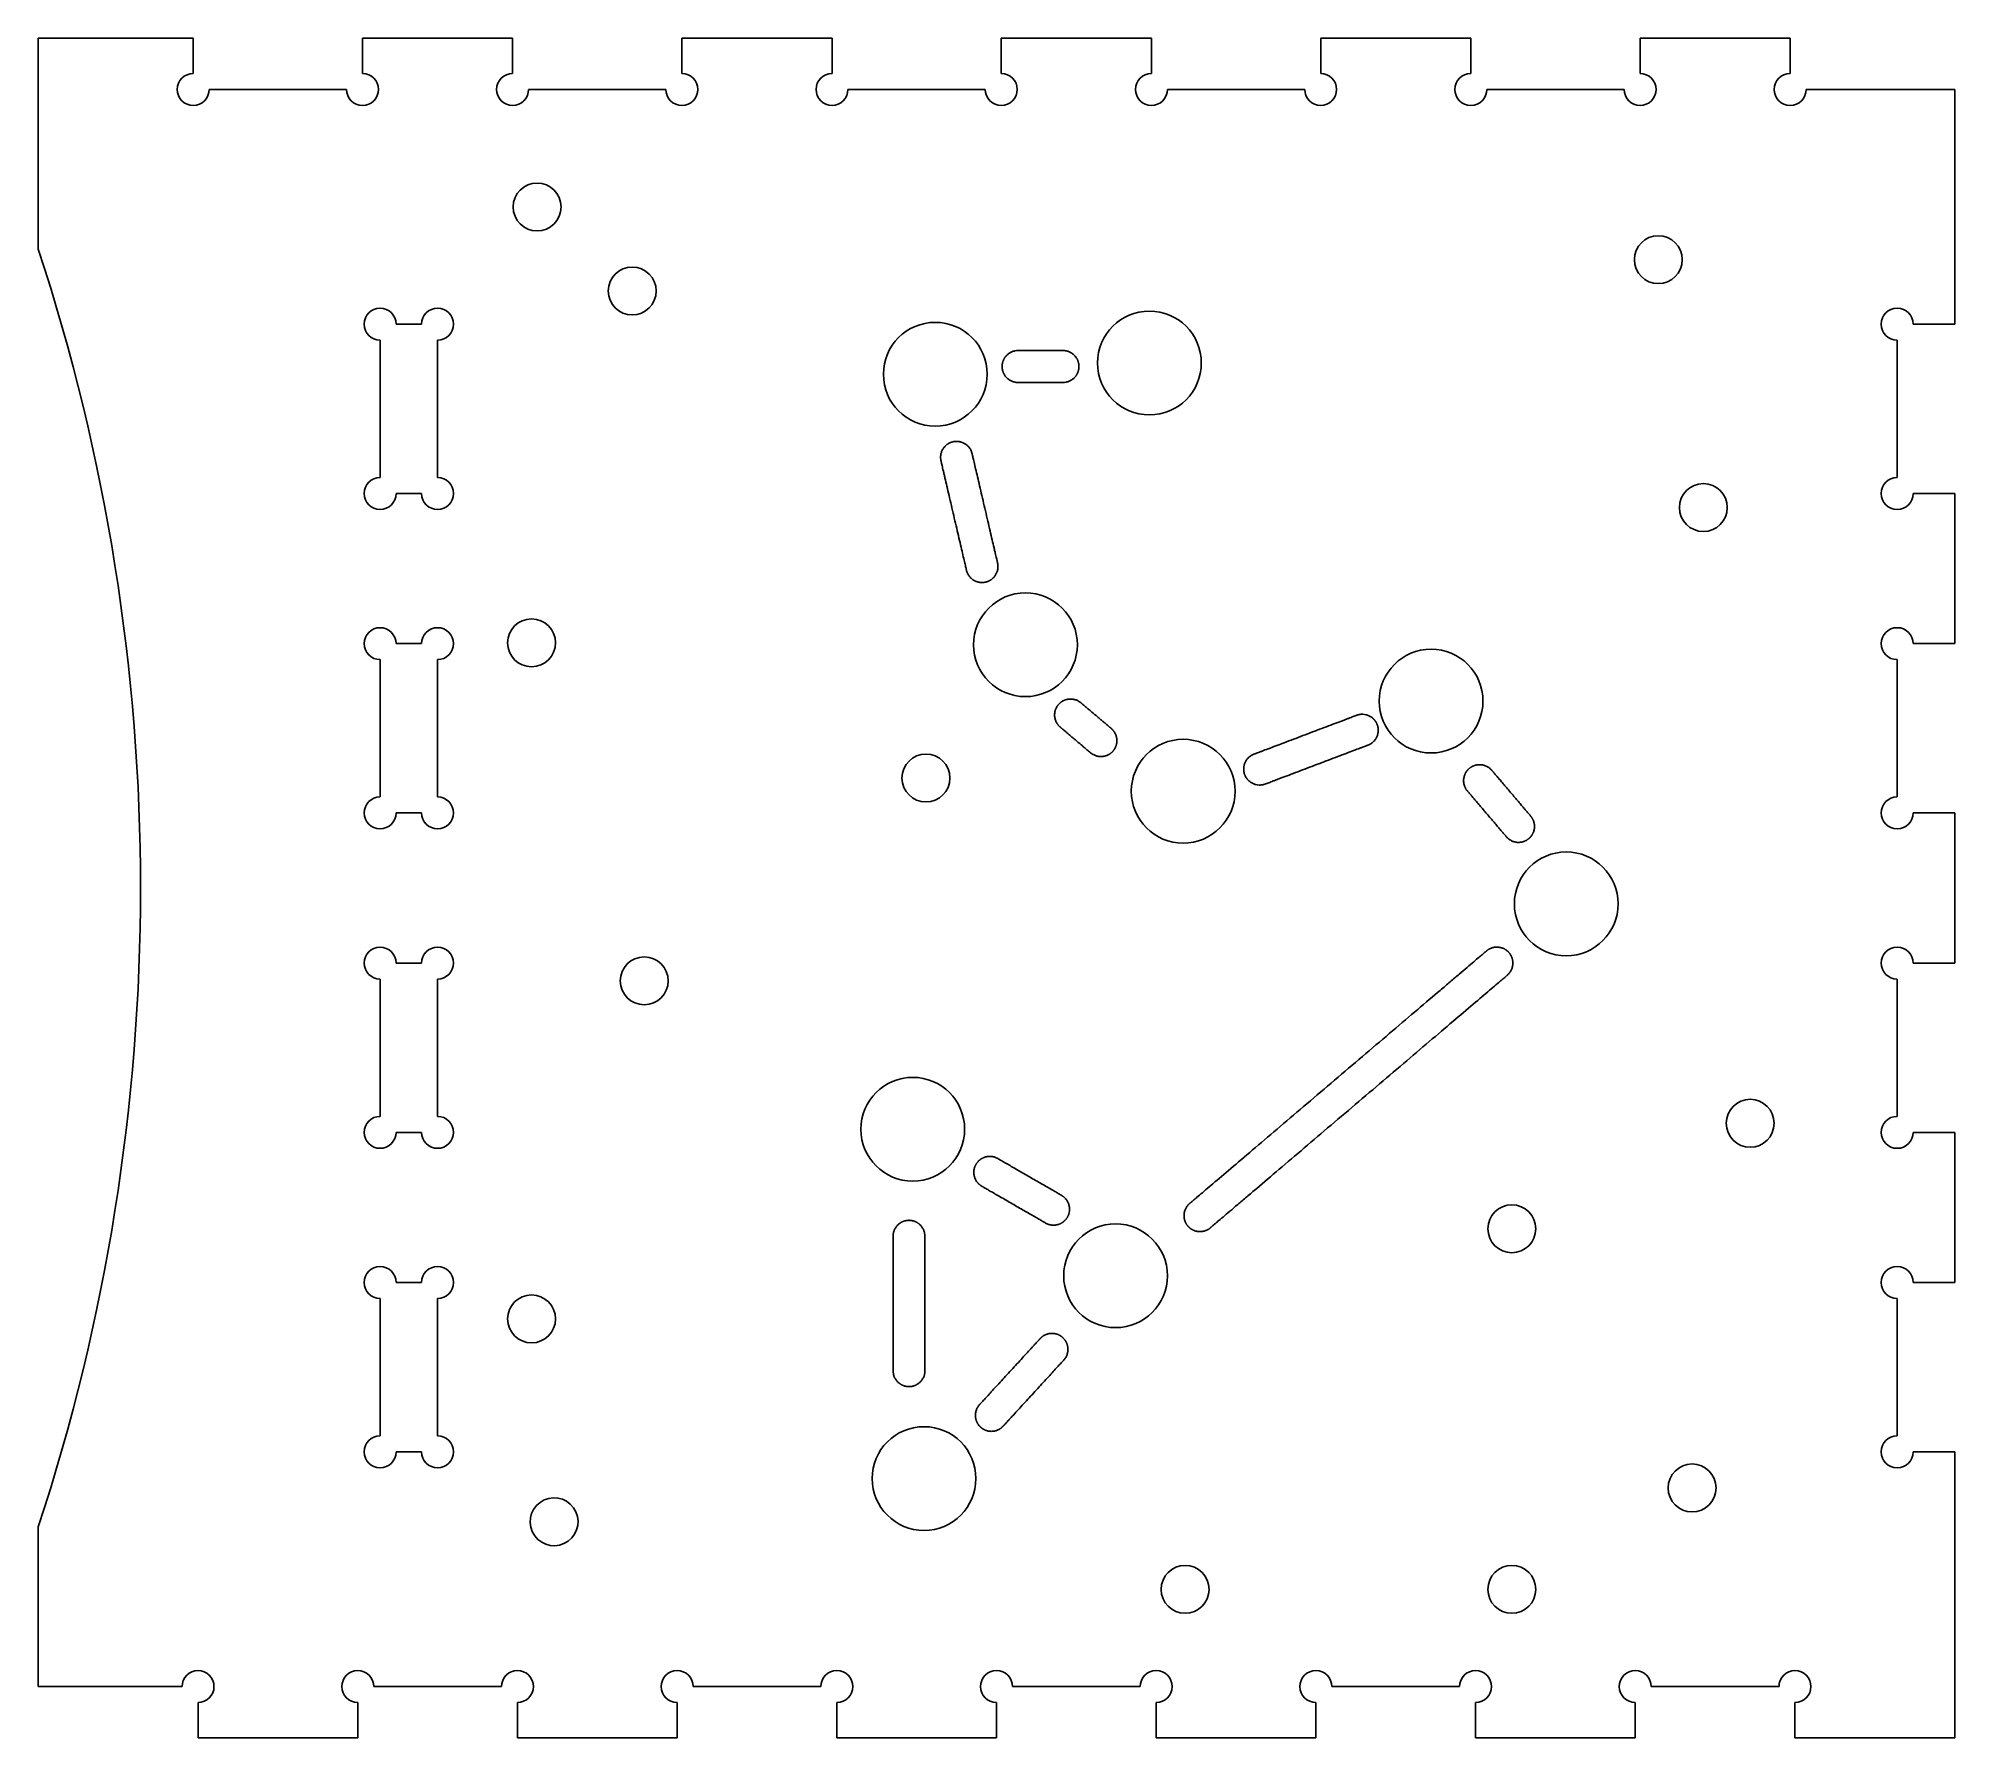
# Model space of a CAD drawing. Extents: x -60 to 0, y -51.6 to 1.6.
import ezdxf

# ---------------------------------------------------------------- set-up
doc = ezdxf.new("R2010")
doc.units = 0
doc.header["$MEASUREMENT"] = 0
doc.layers.add('VISIBLE', color=7, linetype='CONTINUOUS')

msp = doc.modelspace()

# ---------------------------------------------------------------- linework, layer by layer
at = {"layer": 'VISIBLE'}
for p, q in [((-55.15, 1.6), (-60, 1.6)), ((-60, 1.6), (-60, -5)), ((-55.15, 1.6), (-55.15, 0.5)), ((-45.15, 1.6), (-49.85, 1.6)), ((-49.85, 1.6), (-49.85, 0.5)), ((-45.15, 1.6), (-45.15, 0.5)), ((-35.15, 1.6), (-39.85, 1.6)), ((-39.85, 1.6), (-39.85, 0.5)), ((-35.15, 1.6), (-35.15, 0.5)), ((-25.15, 1.6), (-29.85, 1.6)), ((-29.85, 1.6), (-29.85, 0.5)), ((-25.15, 1.6), (-25.15, 0.5)), ((-15.15, 1.6), (-19.85, 1.6)), ((-19.85, 1.6), (-19.85, 0.5)), ((-15.15, 1.6), (-15.15, 0.5)), ((-5.15, 1.6), (-9.85, 1.6)), ((-9.85, 1.6), (-9.85, 0.5)), ((-5.15, 1.6), (-5.15, 0.5)), ((-50.35, 0), (-54.65, 0)), ((-40.35, 0), (-44.65, 0)), ((-30.35, 0), (-34.65, 0)), ((-20.35, 0), (-24.65, 0)), ((-10.35, 0), (-14.65, 0)), ((0, 0), (-4.65, 0)), ((0, 0), (0, -7.35)), ((-48, -7.35), (-48.8, -7.35)), ((0, -7.35), (-1.3, -7.35)), ((-49.3, -7.85), (-49.3, -12.15)), ((-47.5, -7.85), (-47.5, -12.15)), ((-1.8, -7.85), (-1.8, -12.15)), ((-48, -12.65), (-48.8, -12.65)), ((0, -12.65), (-1.3, -12.65)), ((0, -12.65), (0, -17.35)), ((-48, -17.35), (-48.8, -17.35)), ((0, -17.35), (-1.3, -17.35)), ((-49.3, -17.85), (-49.3, -22.15)), ((-47.5, -17.85), (-47.5, -22.15)), ((-1.8, -17.85), (-1.8, -22.15)), ((-48, -22.65), (-48.8, -22.65)), ((0, -22.65), (-1.3, -22.65)), ((0, -22.65), (0, -27.35)), ((-48, -27.35), (-48.8, -27.35)), ((0, -27.35), (-1.3, -27.35)), ((-49.3, -27.85), (-49.3, -32.15)), ((-47.5, -27.85), (-47.5, -32.15)), ((-1.8, -27.85), (-1.8, -32.15)), ((-48, -32.65), (-48.8, -32.65)), ((0, -32.65), (-1.3, -32.65)), ((0, -32.65), (0, -37.35)), ((-48, -37.35), (-48.8, -37.35)), ((0, -37.35), (-1.3, -37.35)), ((-49.3, -37.85), (-49.3, -42.15)), ((-47.5, -37.85), (-47.5, -42.15)), ((-1.8, -37.85), (-1.8, -42.15)), ((-48, -42.65), (-48.8, -42.65)), ((0, -42.65), (-1.3, -42.65)), ((0, -42.65), (0, -51.6)), ((-60, -45), (-60, -50)), ((-55.5, -50), (-60, -50)), ((-45.5, -50), (-49.5, -50)), ((-35.5, -50), (-39.5, -50)), ((-25.5, -50), (-29.5, -50)), ((-15.5, -50), (-19.5, -50)), ((-5.5, -50), (-9.5, -50)), ((-55, -50.5), (-55, -51.6)), ((-50, -50.5), (-50, -51.6)), ((-45, -50.5), (-45, -51.6)), ((-40, -50.5), (-40, -51.6)), ((-35, -50.5), (-35, -51.6)), ((-30, -50.5), (-30, -51.6)), ((-25, -50.5), (-25, -51.6)), ((-20, -50.5), (-20, -51.6)), ((-15, -50.5), (-15, -51.6)), ((-10, -50.5), (-10, -51.6)), ((-5, -50.5), (-5, -51.6)), ((-50, -51.6), (-55, -51.6)), ((-40, -51.6), (-45, -51.6)), ((-30, -51.6), (-35, -51.6)), ((-20, -51.6), (-25, -51.6)), ((-10, -51.6), (-15, -51.6)), ((0, -51.6), (-5, -51.6))]:
    msp.add_line(p, q, dxfattribs=at)
for centre, radius, start, end in [((-55.15, 0), 0.5, 90, 0), ((-49.85, 0), 0.5, 180, 90), ((-45.15, 0), 0.5, 90, 0), ((-39.85, 0), 0.5, 180, 90), ((-35.15, 0), 0.5, 90, 0), ((-29.85, 0), 0.5, 180, 90), ((-25.15, 0), 0.5, 90, 0), ((-19.85, 0), 0.5, 180, 90), ((-15.15, 0), 0.5, 90, 0), ((-9.85, 0), 0.5, 180, 90), ((-5.15, 0), 0.5, 90, 0), ((-120.9, -25), 64.1, 341.81945, 18.18055), ((-49.3, -7.35), 0.5, 0, 270), ((-47.5, -7.35), 0.5, 270, 180), ((-1.8, -7.35), 0.5, 0, 270), ((-49.3, -12.65), 0.5, 90, 0), ((-47.5, -12.65), 0.5, 180, 90), ((-1.8, -12.65), 0.5, 90, 0), ((-49.3, -17.35), 0.5, 0, 270), ((-47.5, -17.35), 0.5, 270, 180), ((-1.8, -17.35), 0.5, 0, 270), ((-49.3, -22.65), 0.5, 90, 0), ((-47.5, -22.65), 0.5, 180, 90), ((-1.8, -22.65), 0.5, 90, 0), ((-49.3, -27.35), 0.5, 0, 270), ((-47.5, -27.35), 0.5, 270, 180), ((-1.8, -27.35), 0.5, 0, 270), ((-49.3, -32.65), 0.5, 90, 0), ((-47.5, -32.65), 0.5, 180, 90), ((-1.8, -32.65), 0.5, 90, 0), ((-49.3, -37.35), 0.5, 0, 270), ((-47.5, -37.35), 0.5, 270, 180), ((-1.8, -37.35), 0.5, 0, 270), ((-49.3, -42.65), 0.5, 90, 0), ((-47.5, -42.65), 0.5, 180, 90), ((-1.8, -42.65), 0.5, 90, 0), ((-55, -50), 0.5, 270, 180), ((-50, -50), 0.5, 0, 270), ((-45, -50), 0.5, 270, 180), ((-40, -50), 0.5, 0, 270), ((-35, -50), 0.5, 270, 180), ((-30, -50), 0.5, 0, 270), ((-25, -50), 0.5, 270, 180), ((-20, -50), 0.5, 0, 270), ((-15, -50), 0.5, 270, 180), ((-10, -50), 0.5, 0, 270), ((-5, -50), 0.5, 270, 180)]:
    msp.add_arc(centre, radius, start, end, dxfattribs=at)
for points, knots in [([(-44.384, -4.43), (-44.798, -4.43), (-45.134, -4.094), (-45.134, -3.68), (-45.134, -3.266), (-44.798, -2.93), (-44.384, -2.93), (-43.97, -2.93), (-43.634, -3.266), (-43.634, -3.68), (-43.634, -4.094), (-43.97, -4.43), (-44.384, -4.43)], [0, 0, 0, 0, 1, 1, 1, 2, 2, 2, 3, 3, 3, 4, 4, 4, 4]), ([(-9.279, -6.079), (-9.693, -6.079), (-10.029, -5.744), (-10.029, -5.329), (-10.029, -4.915), (-9.693, -4.579), (-9.279, -4.579), (-8.864, -4.579), (-8.529, -4.915), (-8.529, -5.329), (-8.529, -5.744), (-8.864, -6.079), (-9.279, -6.079)], [0, 0, 0, 0, 1, 1, 1, 2, 2, 2, 3, 3, 3, 4, 4, 4, 4]), ([(-41.406, -7.06), (-41.82, -7.06), (-42.156, -6.724), (-42.156, -6.31), (-42.156, -5.895), (-41.82, -5.56), (-41.406, -5.56), (-40.991, -5.56), (-40.656, -5.895), (-40.656, -6.31), (-40.656, -6.724), (-40.991, -7.06), (-41.406, -7.06)], [0, 0, 0, 0, 1, 1, 1, 2, 2, 2, 3, 3, 3, 4, 4, 4, 4]), ([(-25.213, -10.189), (-26.111, -10.189), (-26.838, -9.462), (-26.838, -8.564), (-26.838, -7.667), (-26.111, -6.939), (-25.213, -6.939), (-24.316, -6.939), (-23.588, -7.667), (-23.588, -8.564), (-23.588, -9.462), (-24.316, -10.189), (-25.213, -10.189)], [0, 0, 0, 0, 1, 1, 1, 2, 2, 2, 3, 3, 3, 4, 4, 4, 4]), ([(-31.916, -10.542), (-32.814, -10.542), (-33.541, -9.814), (-33.541, -8.917), (-33.541, -8.019), (-32.814, -7.292), (-31.916, -7.292), (-31.019, -7.292), (-30.291, -8.019), (-30.291, -8.917), (-30.291, -9.814), (-31.019, -10.542), (-31.916, -10.542)], [0, 0, 0, 0, 1, 1, 1, 2, 2, 2, 3, 3, 3, 4, 4, 4, 4]), ([(-27.919, -9.175), (-27.919, -9.175), (-27.92, -9.175), (-27.922, -9.175), (-27.927, -9.175), (-27.936, -9.175), (-27.952, -9.175), (-27.987, -9.175), (-28.045, -9.175), (-28.136, -9.175), (-28.243, -9.175), (-28.362, -9.175), (-28.49, -9.175), (-28.622, -9.175), (-28.753, -9.175), (-28.881, -9.175), (-29.001, -9.175), (-29.108, -9.175), (-29.183, -9.175), (-29.233, -9.175), (-29.265, -9.175), (-29.287, -9.175), (-29.3, -9.175), (-29.309, -9.175), (-29.316, -9.175), (-29.32, -9.175), (-29.322, -9.175), (-29.324, -9.175), (-29.324, -9.175), (-29.325, -9.175), (-29.331, -9.174), (-29.337, -9.174), (-29.344, -9.174), (-29.352, -9.174), (-29.363, -9.173), (-29.376, -9.172), (-29.388, -9.171), (-29.405, -9.168), (-29.425, -9.164), (-29.449, -9.159), (-29.481, -9.15), (-29.519, -9.136), (-29.563, -9.115), (-29.604, -9.089), (-29.643, -9.061), (-29.678, -9.028), (-29.711, -8.993), (-29.739, -8.954), (-29.76, -8.92), (-29.775, -8.891), (-29.785, -8.869), (-29.793, -8.85), (-29.798, -8.835), (-29.802, -8.823), (-29.806, -8.811), (-29.808, -8.801), (-29.81, -8.793), (-29.811, -8.788), (-29.812, -8.784), (-29.813, -8.781), (-29.814, -8.779), (-29.814, -8.777), (-29.814, -8.775), (-29.814, -8.775), (-29.815, -8.774), (-29.815, -8.773), (-29.815, -8.773), (-29.815, -8.771), (-29.815, -8.77), (-29.816, -8.768), (-29.816, -8.765), (-29.817, -8.762), (-29.818, -8.758), (-29.818, -8.754), (-29.819, -8.748), (-29.82, -8.741), (-29.821, -8.732), (-29.822, -8.721), (-29.823, -8.707), (-29.824, -8.694), (-29.824, -8.68), (-29.824, -8.662), (-29.823, -8.639), (-29.821, -8.612), (-29.817, -8.589), (-29.814, -8.571), (-29.811, -8.558), (-29.807, -8.545), (-29.804, -8.532), (-29.8, -8.521), (-29.797, -8.512), (-29.795, -8.506), (-29.793, -8.5), (-29.791, -8.496), (-29.79, -8.493), (-29.789, -8.49), (-29.788, -8.487), (-29.787, -8.485), (-29.786, -8.483), (-29.786, -8.482), (-29.785, -8.481), (-29.785, -8.48), (-29.785, -8.48), (-29.784, -8.479), (-29.784, -8.477), (-29.782, -8.474), (-29.78, -8.469), (-29.778, -8.463), (-29.774, -8.456), (-29.77, -8.447), (-29.764, -8.436), (-29.758, -8.426), (-29.75, -8.412), (-29.739, -8.395), (-29.725, -8.375), (-29.705, -8.35), (-29.678, -8.321), (-29.643, -8.288), (-29.604, -8.26), (-29.563, -8.235), (-29.505, -8.206), (-29.426, -8.182), (-29.359, -8.175), (-29.325, -8.175)], [0, 0, 0, 0, 0.015625, 0.03125, 0.046875, 0.0625, 0.09375, 0.125, 0.1875, 0.25, 0.3125, 0.375, 0.4375, 0.5, 0.5625, 0.625, 0.6875, 0.75, 0.8125, 0.84375, 0.875, 0.90625, 0.921875, 0.9375, 0.953125, 0.96875, 0.976562, 0.984375, 0.992188, 1, 1.007812, 1.015625, 1.023438, 1.03125, 1.046875, 1.0625, 1.078125, 1.09375, 1.125, 1.15625, 1.1875, 1.25, 1.3125, 1.375, 1.4375, 1.5, 1.5625, 1.625, 1.6875, 1.71875, 1.75, 1.78125, 1.796875, 1.8125, 1.828125, 1.84375, 1.851562, 1.859375, 1.863281, 1.867188, 1.871094, 1.873047, 1.875, 1.876953, 1.878906, 1.882812, 1.886719, 1.890625, 1.898438, 1.90625, 1.921875, 1.9375, 1.953125, 1.96875, 2, 2.03125, 2.0625, 2.125, 2.1875, 2.25, 2.3125, 2.375, 2.5, 2.625, 2.75, 2.8125, 2.875, 2.9375, 3, 3.0625, 3.09375, 3.125, 3.15625, 3.171875, 3.1875, 3.203125, 3.21875, 3.226562, 3.234375, 3.242188, 3.246094, 3.248047, 3.25, 3.251953, 3.253906, 3.257812, 3.265625, 3.273438, 3.28125, 3.296875, 3.3125, 3.328125, 3.34375, 3.375, 3.40625, 3.4375, 3.5, 3.5625, 3.625, 3.6875, 3.75, 3.875, 4, 4, 4, 4]), ([(-29.325, -8.175), (-29.324, -8.175), (-29.324, -8.175), (-29.321, -8.175), (-29.316, -8.175), (-29.307, -8.175), (-29.291, -8.175), (-29.257, -8.175), (-29.198, -8.175), (-29.108, -8.175), (-29.001, -8.175), (-28.881, -8.175), (-28.753, -8.175), (-28.622, -8.175), (-28.49, -8.175), (-28.362, -8.175), (-28.243, -8.175), (-28.136, -8.175), (-28.06, -8.175), (-28.01, -8.175), (-27.978, -8.175), (-27.957, -8.175), (-27.943, -8.175), (-27.934, -8.175), (-27.927, -8.175), (-27.923, -8.175), (-27.921, -8.175), (-27.92, -8.175), (-27.919, -8.175), (-27.919, -8.175), (-27.912, -8.175), (-27.906, -8.175), (-27.899, -8.175), (-27.891, -8.175), (-27.88, -8.176), (-27.868, -8.177), (-27.855, -8.179), (-27.839, -8.181), (-27.818, -8.185), (-27.794, -8.19), (-27.762, -8.199), (-27.724, -8.213), (-27.68, -8.235), (-27.639, -8.26), (-27.6, -8.288), (-27.565, -8.321), (-27.533, -8.356), (-27.504, -8.395), (-27.483, -8.429), (-27.468, -8.458), (-27.458, -8.48), (-27.45, -8.499), (-27.445, -8.514), (-27.441, -8.526), (-27.438, -8.538), (-27.435, -8.548), (-27.433, -8.556), (-27.432, -8.561), (-27.431, -8.565), (-27.43, -8.568), (-27.43, -8.57), (-27.429, -8.572), (-27.429, -8.574), (-27.429, -8.574), (-27.429, -8.575), (-27.428, -8.576), (-27.428, -8.577), (-27.428, -8.578), (-27.428, -8.579), (-27.427, -8.581), (-27.427, -8.584), (-27.426, -8.587), (-27.426, -8.591), (-27.425, -8.595), (-27.424, -8.601), (-27.423, -8.608), (-27.422, -8.617), (-27.421, -8.628), (-27.42, -8.642), (-27.419, -8.655), (-27.419, -8.669), (-27.419, -8.687), (-27.42, -8.71), (-27.423, -8.737), (-27.426, -8.76), (-27.43, -8.778), (-27.433, -8.791), (-27.436, -8.804), (-27.44, -8.817), (-27.443, -8.828), (-27.446, -8.837), (-27.448, -8.843), (-27.45, -8.849), (-27.452, -8.853), (-27.453, -8.856), (-27.454, -8.859), (-27.455, -8.862), (-27.456, -8.864), (-27.457, -8.866), (-27.457, -8.867), (-27.458, -8.868), (-27.458, -8.869), (-27.458, -8.869), (-27.459, -8.87), (-27.46, -8.872), (-27.461, -8.875), (-27.463, -8.88), (-27.466, -8.886), (-27.469, -8.893), (-27.474, -8.902), (-27.479, -8.913), (-27.485, -8.923), (-27.493, -8.937), (-27.504, -8.954), (-27.518, -8.974), (-27.538, -8.999), (-27.565, -9.028), (-27.6, -9.061), (-27.639, -9.089), (-27.68, -9.115), (-27.738, -9.143), (-27.817, -9.167), (-27.884, -9.175), (-27.919, -9.175)], [4, 4, 4, 4, 4.015625, 4.03125, 4.046875, 4.0625, 4.09375, 4.125, 4.1875, 4.25, 4.3125, 4.375, 4.4375, 4.5, 4.5625, 4.625, 4.6875, 4.75, 4.8125, 4.84375, 4.875, 4.90625, 4.921875, 4.9375, 4.953125, 4.96875, 4.976562, 4.984375, 4.992188, 5, 5.007812, 5.015625, 5.023438, 5.03125, 5.046875, 5.0625, 5.078125, 5.09375, 5.125, 5.15625, 5.1875, 5.25, 5.3125, 5.375, 5.4375, 5.5, 5.5625, 5.625, 5.6875, 5.71875, 5.75, 5.78125, 5.796875, 5.8125, 5.828125, 5.84375, 5.851562, 5.859375, 5.863281, 5.867188, 5.871094, 5.873047, 5.875, 5.876953, 5.878906, 5.882812, 5.886719, 5.890625, 5.898438, 5.90625, 5.921875, 5.9375, 5.953125, 5.96875, 6, 6.03125, 6.0625, 6.125, 6.1875, 6.25, 6.3125, 6.375, 6.5, 6.625, 6.75, 6.8125, 6.875, 6.9375, 7, 7.0625, 7.09375, 7.125, 7.15625, 7.171875, 7.1875, 7.203125, 7.21875, 7.226562, 7.234375, 7.242188, 7.246094, 7.248047, 7.25, 7.251953, 7.253906, 7.257812, 7.265625, 7.273438, 7.28125, 7.296875, 7.3125, 7.328125, 7.34375, 7.375, 7.40625, 7.4375, 7.5, 7.5625, 7.625, 7.6875, 7.75, 7.875, 8, 8, 8, 8]), ([(-30.941, -15.05), (-30.941, -15.05), (-30.941, -15.05), (-30.941, -15.048), (-30.942, -15.045), (-30.943, -15.039), (-30.946, -15.029), (-30.951, -15.007), (-30.96, -14.968), (-30.974, -14.906), (-30.992, -14.828), (-31.021, -14.706), (-31.064, -14.523), (-31.124, -14.262), (-31.192, -13.972), (-31.264, -13.661), (-31.339, -13.341), (-31.414, -13.02), (-31.486, -12.71), (-31.554, -12.419), (-31.604, -12.202), (-31.64, -12.048), (-31.665, -11.945), (-31.686, -11.853), (-31.704, -11.776), (-31.716, -11.723), (-31.724, -11.69), (-31.729, -11.669), (-31.733, -11.652), (-31.735, -11.642), (-31.736, -11.636), (-31.737, -11.633), (-31.737, -11.632), (-31.738, -11.631), (-31.739, -11.625), (-31.74, -11.619), (-31.742, -11.612), (-31.743, -11.604), (-31.745, -11.593), (-31.747, -11.577), (-31.749, -11.556), (-31.751, -11.531), (-31.751, -11.506), (-31.749, -11.473), (-31.742, -11.416), (-31.725, -11.354), (-31.699, -11.295), (-31.675, -11.253), (-31.648, -11.214), (-31.617, -11.177), (-31.589, -11.149), (-31.564, -11.128), (-31.545, -11.113), (-31.528, -11.102), (-31.514, -11.093), (-31.504, -11.086), (-31.493, -11.08), (-31.484, -11.075), (-31.476, -11.072), (-31.472, -11.069), (-31.468, -11.067), (-31.465, -11.066), (-31.463, -11.065), (-31.461, -11.064), (-31.459, -11.063), (-31.459, -11.063), (-31.459, -11.063), (-31.458, -11.063), (-31.457, -11.062), (-31.456, -11.062), (-31.455, -11.061), (-31.453, -11.06), (-31.45, -11.059), (-31.447, -11.058), (-31.444, -11.057), (-31.44, -11.055), (-31.434, -11.053), (-31.428, -11.05), (-31.42, -11.047), (-31.409, -11.043), (-31.396, -11.039), (-31.383, -11.036), (-31.369, -11.032), (-31.352, -11.028), (-31.329, -11.024), (-31.302, -11.02), (-31.279, -11.019), (-31.261, -11.018), (-31.248, -11.018), (-31.234, -11.018), (-31.22, -11.019), (-31.209, -11.02), (-31.2, -11.02), (-31.193, -11.021), (-31.187, -11.022), (-31.183, -11.022), (-31.179, -11.023), (-31.176, -11.023), (-31.173, -11.024), (-31.171, -11.024), (-31.169, -11.024), (-31.168, -11.025), (-31.167, -11.025), (-31.166, -11.025), (-31.166, -11.025), (-31.164, -11.025), (-31.162, -11.026), (-31.159, -11.026), (-31.154, -11.027), (-31.148, -11.029), (-31.14, -11.03), (-31.13, -11.033), (-31.118, -11.036), (-31.107, -11.039), (-31.091, -11.044), (-31.073, -11.051), (-31.05, -11.06), (-31.021, -11.073), (-30.986, -11.093), (-30.947, -11.12), (-30.91, -11.151), (-30.876, -11.185), (-30.835, -11.236), (-30.794, -11.307), (-30.771, -11.371), (-30.764, -11.404)], [0, 0, 0, 0, 0.007812, 0.015625, 0.023438, 0.03125, 0.046875, 0.0625, 0.09375, 0.125, 0.15625, 0.1875, 0.25, 0.3125, 0.375, 0.4375, 0.5, 0.5625, 0.625, 0.6875, 0.75, 0.78125, 0.8125, 0.84375, 0.875, 0.90625, 0.921875, 0.9375, 0.953125, 0.96875, 0.976562, 0.984375, 0.992188, 1, 1.007812, 1.015625, 1.023438, 1.03125, 1.046875, 1.0625, 1.09375, 1.125, 1.15625, 1.1875, 1.25, 1.375, 1.4375, 1.5, 1.5625, 1.625, 1.6875, 1.71875, 1.75, 1.78125, 1.796875, 1.8125, 1.828125, 1.84375, 1.851562, 1.859375, 1.863281, 1.867188, 1.871094, 1.873047, 1.875, 1.876953, 1.878906, 1.882812, 1.886719, 1.890625, 1.898438, 1.90625, 1.921875, 1.9375, 1.953125, 1.96875, 2, 2.03125, 2.0625, 2.125, 2.1875, 2.25, 2.3125, 2.375, 2.5, 2.625, 2.75, 2.8125, 2.875, 2.9375, 3, 3.0625, 3.09375, 3.125, 3.15625, 3.171875, 3.1875, 3.203125, 3.21875, 3.226562, 3.234375, 3.242188, 3.246094, 3.248047, 3.25, 3.251953, 3.253906, 3.257812, 3.265625, 3.273438, 3.28125, 3.296875, 3.3125, 3.328125, 3.34375, 3.375, 3.40625, 3.4375, 3.5, 3.5625, 3.625, 3.6875, 3.75, 3.875, 4, 4, 4, 4]), ([(-30.764, -11.404), (-30.764, -11.405), (-30.764, -11.405), (-30.763, -11.406), (-30.762, -11.41), (-30.761, -11.415), (-30.759, -11.425), (-30.754, -11.447), (-30.745, -11.486), (-30.73, -11.549), (-30.712, -11.626), (-30.684, -11.748), (-30.641, -11.932), (-30.58, -12.192), (-30.512, -12.483), (-30.44, -12.793), (-30.365, -13.114), (-30.291, -13.434), (-30.218, -13.745), (-30.15, -14.035), (-30.1, -14.252), (-30.064, -14.406), (-30.04, -14.51), (-30.019, -14.601), (-30, -14.679), (-29.988, -14.731), (-29.98, -14.765), (-29.976, -14.786), (-29.972, -14.802), (-29.969, -14.812), (-29.968, -14.818), (-29.967, -14.821), (-29.967, -14.823), (-29.967, -14.823), (-29.965, -14.83), (-29.964, -14.836), (-29.963, -14.842), (-29.961, -14.85), (-29.959, -14.861), (-29.957, -14.878), (-29.955, -14.899), (-29.954, -14.924), (-29.954, -14.948), (-29.955, -14.981), (-29.962, -15.038), (-29.98, -15.1), (-30.006, -15.159), (-30.029, -15.201), (-30.056, -15.24), (-30.087, -15.277), (-30.116, -15.305), (-30.14, -15.326), (-30.16, -15.341), (-30.177, -15.353), (-30.19, -15.362), (-30.201, -15.368), (-30.211, -15.374), (-30.221, -15.379), (-30.228, -15.383), (-30.233, -15.385), (-30.236, -15.387), (-30.239, -15.388), (-30.241, -15.389), (-30.243, -15.39), (-30.245, -15.391), (-30.245, -15.391), (-30.246, -15.391), (-30.246, -15.392), (-30.247, -15.392), (-30.248, -15.392), (-30.249, -15.393), (-30.251, -15.394), (-30.254, -15.395), (-30.257, -15.396), (-30.26, -15.398), (-30.265, -15.4), (-30.27, -15.402), (-30.276, -15.404), (-30.285, -15.407), (-30.296, -15.411), (-30.309, -15.415), (-30.322, -15.419), (-30.335, -15.422), (-30.353, -15.426), (-30.375, -15.43), (-30.402, -15.434), (-30.425, -15.436), (-30.443, -15.436), (-30.457, -15.437), (-30.471, -15.436), (-30.484, -15.436), (-30.496, -15.435), (-30.505, -15.434), (-30.511, -15.433), (-30.517, -15.433), (-30.522, -15.432), (-30.525, -15.432), (-30.528, -15.431), (-30.531, -15.431), (-30.534, -15.43), (-30.535, -15.43), (-30.537, -15.43), (-30.538, -15.43), (-30.538, -15.429), (-30.538, -15.429), (-30.54, -15.429), (-30.542, -15.429), (-30.546, -15.428), (-30.551, -15.427), (-30.557, -15.426), (-30.564, -15.424), (-30.574, -15.422), (-30.586, -15.419), (-30.598, -15.415), (-30.613, -15.411), (-30.632, -15.404), (-30.654, -15.395), (-30.683, -15.381), (-30.718, -15.362), (-30.757, -15.334), (-30.794, -15.303), (-30.828, -15.269), (-30.869, -15.219), (-30.911, -15.148), (-30.933, -15.084), (-30.941, -15.05)], [4, 4, 4, 4, 4.007812, 4.015625, 4.023438, 4.03125, 4.046875, 4.0625, 4.09375, 4.125, 4.15625, 4.1875, 4.25, 4.3125, 4.375, 4.4375, 4.5, 4.5625, 4.625, 4.6875, 4.75, 4.78125, 4.8125, 4.84375, 4.875, 4.90625, 4.921875, 4.9375, 4.953125, 4.96875, 4.976562, 4.984375, 4.992188, 5, 5.007812, 5.015625, 5.023438, 5.03125, 5.046875, 5.0625, 5.09375, 5.125, 5.15625, 5.1875, 5.25, 5.375, 5.4375, 5.5, 5.5625, 5.625, 5.6875, 5.71875, 5.75, 5.78125, 5.796875, 5.8125, 5.828125, 5.84375, 5.851562, 5.859375, 5.863281, 5.867188, 5.871094, 5.873047, 5.875, 5.876953, 5.878906, 5.882812, 5.886719, 5.890625, 5.898438, 5.90625, 5.921875, 5.9375, 5.953125, 5.96875, 6, 6.03125, 6.0625, 6.125, 6.1875, 6.25, 6.3125, 6.375, 6.5, 6.625, 6.75, 6.8125, 6.875, 6.9375, 7, 7.0625, 7.09375, 7.125, 7.15625, 7.171875, 7.1875, 7.203125, 7.21875, 7.226562, 7.234375, 7.242188, 7.246094, 7.248047, 7.25, 7.251953, 7.253906, 7.257812, 7.265625, 7.273438, 7.28125, 7.296875, 7.3125, 7.328125, 7.34375, 7.375, 7.40625, 7.4375, 7.5, 7.5625, 7.625, 7.6875, 7.75, 7.875, 8, 8, 8, 8]), ([(-7.868, -13.84), (-8.282, -13.84), (-8.618, -13.505), (-8.618, -13.09), (-8.618, -12.676), (-8.282, -12.34), (-7.868, -12.34), (-7.453, -12.34), (-7.118, -12.676), (-7.118, -13.09), (-7.118, -13.505), (-7.453, -13.84), (-7.868, -13.84)], [0, 0, 0, 0, 1, 1, 1, 2, 2, 2, 3, 3, 3, 4, 4, 4, 4]), ([(-29.094, -19.009), (-29.991, -19.009), (-30.719, -18.281), (-30.719, -17.384), (-30.719, -16.486), (-29.991, -15.759), (-29.094, -15.759), (-28.197, -15.759), (-27.469, -16.486), (-27.469, -17.384), (-27.469, -18.281), (-28.197, -19.009), (-29.094, -19.009)], [0, 0, 0, 0, 1, 1, 1, 2, 2, 2, 3, 3, 3, 4, 4, 4, 4]), ([(-44.556, -18.074), (-44.971, -18.074), (-45.306, -17.738), (-45.306, -17.324), (-45.306, -16.91), (-44.971, -16.574), (-44.556, -16.574), (-44.142, -16.574), (-43.806, -16.91), (-43.806, -17.324), (-43.806, -17.738), (-44.142, -18.074), (-44.556, -18.074)], [0, 0, 0, 0, 1, 1, 1, 2, 2, 2, 3, 3, 3, 4, 4, 4, 4]), ([(-16.394, -20.772), (-17.291, -20.772), (-18.019, -20.045), (-18.019, -19.147), (-18.019, -18.25), (-17.291, -17.522), (-16.394, -17.522), (-15.497, -17.522), (-14.769, -18.25), (-14.769, -19.147), (-14.769, -20.045), (-15.497, -20.772), (-16.394, -20.772)], [0, 0, 0, 0, 1, 1, 1, 2, 2, 2, 3, 3, 3, 4, 4, 4, 4]), ([(-27.052, -20.768), (-27.053, -20.768), (-27.053, -20.768), (-27.055, -20.766), (-27.058, -20.763), (-27.064, -20.758), (-27.075, -20.749), (-27.098, -20.729), (-27.138, -20.696), (-27.199, -20.644), (-27.272, -20.583), (-27.379, -20.492), (-27.498, -20.392), (-27.617, -20.291), (-27.704, -20.218), (-27.785, -20.15), (-27.857, -20.089), (-27.908, -20.046), (-27.942, -20.017), (-27.964, -19.999), (-27.978, -19.987), (-27.988, -19.979), (-27.993, -19.974), (-27.998, -19.97), (-28.001, -19.968), (-28.002, -19.966), (-28.003, -19.966), (-28.004, -19.965), (-28.004, -19.965), (-28.009, -19.961), (-28.014, -19.957), (-28.018, -19.952), (-28.025, -19.947), (-28.032, -19.939), (-28.041, -19.93), (-28.05, -19.921), (-28.061, -19.909), (-28.074, -19.892), (-28.089, -19.873), (-28.108, -19.845), (-28.128, -19.81), (-28.148, -19.765), (-28.163, -19.72), (-28.174, -19.673), (-28.18, -19.625), (-28.182, -19.577), (-28.179, -19.529), (-28.173, -19.489), (-28.166, -19.458), (-28.159, -19.434), (-28.152, -19.415), (-28.147, -19.4), (-28.142, -19.388), (-28.137, -19.377), (-28.133, -19.368), (-28.129, -19.36), (-28.127, -19.356), (-28.125, -19.352), (-28.124, -19.349), (-28.122, -19.347), (-28.121, -19.345), (-28.12, -19.344), (-28.12, -19.344), (-28.12, -19.343), (-28.12, -19.342), (-28.119, -19.342), (-28.119, -19.341), (-28.118, -19.339), (-28.117, -19.337), (-28.116, -19.335), (-28.114, -19.332), (-28.112, -19.329), (-28.11, -19.325), (-28.107, -19.32), (-28.103, -19.314), (-28.098, -19.307), (-28.092, -19.297), (-28.084, -19.286), (-28.075, -19.275), (-28.067, -19.265), (-28.055, -19.251), (-28.04, -19.234), (-28.02, -19.215), (-28.003, -19.2), (-27.989, -19.189), (-27.978, -19.18), (-27.967, -19.172), (-27.955, -19.165), (-27.946, -19.159), (-27.938, -19.154), (-27.932, -19.15), (-27.927, -19.148), (-27.923, -19.145), (-27.92, -19.144), (-27.917, -19.142), (-27.915, -19.141), (-27.913, -19.14), (-27.911, -19.139), (-27.91, -19.138), (-27.909, -19.138), (-27.908, -19.137), (-27.908, -19.137), (-27.907, -19.137), (-27.905, -19.136), (-27.902, -19.134), (-27.897, -19.132), (-27.892, -19.129), (-27.884, -19.126), (-27.875, -19.122), (-27.864, -19.118), (-27.852, -19.113), (-27.837, -19.108), (-27.818, -19.102), (-27.795, -19.096), (-27.763, -19.09), (-27.724, -19.084), (-27.676, -19.083), (-27.628, -19.085), (-27.58, -19.093), (-27.517, -19.109), (-27.441, -19.141), (-27.385, -19.179), (-27.359, -19.201)], [0, 0, 0, 0, 0.015625, 0.03125, 0.046875, 0.0625, 0.09375, 0.125, 0.1875, 0.25, 0.3125, 0.375, 0.5, 0.5625, 0.625, 0.6875, 0.75, 0.8125, 0.84375, 0.875, 0.90625, 0.921875, 0.9375, 0.953125, 0.96875, 0.976562, 0.984375, 0.992188, 1, 1.007812, 1.015625, 1.023438, 1.03125, 1.046875, 1.0625, 1.078125, 1.09375, 1.125, 1.15625, 1.1875, 1.25, 1.3125, 1.375, 1.4375, 1.5, 1.5625, 1.625, 1.6875, 1.71875, 1.75, 1.78125, 1.796875, 1.8125, 1.828125, 1.84375, 1.851562, 1.859375, 1.863281, 1.867188, 1.871094, 1.873047, 1.875, 1.876953, 1.878906, 1.882812, 1.886719, 1.890625, 1.898438, 1.90625, 1.921875, 1.9375, 1.953125, 1.96875, 2, 2.03125, 2.0625, 2.125, 2.1875, 2.25, 2.3125, 2.375, 2.5, 2.625, 2.75, 2.8125, 2.875, 2.9375, 3, 3.0625, 3.09375, 3.125, 3.15625, 3.171875, 3.1875, 3.203125, 3.21875, 3.226562, 3.234375, 3.242188, 3.246094, 3.248047, 3.25, 3.251953, 3.253906, 3.257812, 3.265625, 3.273438, 3.28125, 3.296875, 3.3125, 3.328125, 3.34375, 3.375, 3.40625, 3.4375, 3.5, 3.5625, 3.625, 3.6875, 3.75, 3.875, 4, 4, 4, 4]), ([(-27.359, -19.201), (-27.359, -19.201), (-27.358, -19.201), (-27.357, -19.203), (-27.353, -19.206), (-27.347, -19.211), (-27.336, -19.22), (-27.313, -19.24), (-27.273, -19.273), (-27.212, -19.325), (-27.14, -19.386), (-27.032, -19.477), (-26.913, -19.577), (-26.794, -19.678), (-26.707, -19.751), (-26.627, -19.819), (-26.554, -19.88), (-26.503, -19.923), (-26.469, -19.952), (-26.447, -19.97), (-26.433, -19.982), (-26.424, -19.99), (-26.418, -19.995), (-26.413, -19.999), (-26.41, -20.001), (-26.409, -20.003), (-26.408, -20.003), (-26.407, -20.004), (-26.407, -20.004), (-26.402, -20.008), (-26.397, -20.012), (-26.393, -20.017), (-26.386, -20.022), (-26.379, -20.03), (-26.37, -20.039), (-26.361, -20.048), (-26.35, -20.06), (-26.337, -20.077), (-26.322, -20.096), (-26.304, -20.124), (-26.283, -20.159), (-26.264, -20.204), (-26.248, -20.249), (-26.238, -20.296), (-26.231, -20.344), (-26.229, -20.392), (-26.232, -20.44), (-26.238, -20.48), (-26.246, -20.511), (-26.252, -20.535), (-26.259, -20.554), (-26.264, -20.569), (-26.269, -20.581), (-26.274, -20.592), (-26.278, -20.601), (-26.282, -20.609), (-26.284, -20.613), (-26.286, -20.617), (-26.288, -20.62), (-26.289, -20.622), (-26.29, -20.624), (-26.291, -20.625), (-26.291, -20.625), (-26.291, -20.626), (-26.291, -20.627), (-26.292, -20.627), (-26.292, -20.628), (-26.293, -20.63), (-26.294, -20.632), (-26.296, -20.634), (-26.297, -20.637), (-26.299, -20.64), (-26.301, -20.644), (-26.304, -20.649), (-26.308, -20.655), (-26.313, -20.662), (-26.319, -20.672), (-26.327, -20.683), (-26.336, -20.694), (-26.344, -20.704), (-26.356, -20.718), (-26.372, -20.735), (-26.391, -20.754), (-26.408, -20.769), (-26.422, -20.78), (-26.433, -20.789), (-26.444, -20.797), (-26.456, -20.804), (-26.465, -20.81), (-26.473, -20.815), (-26.479, -20.819), (-26.484, -20.821), (-26.488, -20.824), (-26.491, -20.825), (-26.494, -20.827), (-26.497, -20.828), (-26.499, -20.829), (-26.5, -20.83), (-26.501, -20.831), (-26.502, -20.831), (-26.503, -20.831), (-26.503, -20.832), (-26.505, -20.832), (-26.506, -20.833), (-26.51, -20.835), (-26.514, -20.837), (-26.52, -20.84), (-26.527, -20.843), (-26.536, -20.847), (-26.547, -20.851), (-26.559, -20.856), (-26.574, -20.861), (-26.593, -20.867), (-26.616, -20.873), (-26.648, -20.879), (-26.687, -20.885), (-26.735, -20.886), (-26.783, -20.884), (-26.831, -20.876), (-26.894, -20.86), (-26.97, -20.828), (-27.026, -20.79), (-27.052, -20.768)], [4, 4, 4, 4, 4.015625, 4.03125, 4.046875, 4.0625, 4.09375, 4.125, 4.1875, 4.25, 4.3125, 4.375, 4.5, 4.5625, 4.625, 4.6875, 4.75, 4.8125, 4.84375, 4.875, 4.90625, 4.921875, 4.9375, 4.953125, 4.96875, 4.976562, 4.984375, 4.992188, 5, 5.007812, 5.015625, 5.023438, 5.03125, 5.046875, 5.0625, 5.078125, 5.09375, 5.125, 5.15625, 5.1875, 5.25, 5.3125, 5.375, 5.4375, 5.5, 5.5625, 5.625, 5.6875, 5.71875, 5.75, 5.78125, 5.796875, 5.8125, 5.828125, 5.84375, 5.851562, 5.859375, 5.863281, 5.867188, 5.871094, 5.873047, 5.875, 5.876953, 5.878906, 5.882812, 5.886719, 5.890625, 5.898438, 5.90625, 5.921875, 5.9375, 5.953125, 5.96875, 6, 6.03125, 6.0625, 6.125, 6.1875, 6.25, 6.3125, 6.375, 6.5, 6.625, 6.75, 6.8125, 6.875, 6.9375, 7, 7.0625, 7.09375, 7.125, 7.15625, 7.171875, 7.1875, 7.203125, 7.21875, 7.226562, 7.234375, 7.242188, 7.246094, 7.248047, 7.25, 7.251953, 7.253906, 7.257812, 7.265625, 7.273438, 7.28125, 7.296875, 7.3125, 7.328125, 7.34375, 7.375, 7.40625, 7.4375, 7.5, 7.5625, 7.625, 7.6875, 7.75, 7.875, 8, 8, 8, 8]), ([(-21.939, -20.809), (-21.938, -20.809), (-21.938, -20.809), (-21.937, -20.809), (-21.934, -20.808), (-21.928, -20.806), (-21.919, -20.802), (-21.898, -20.794), (-21.862, -20.78), (-21.803, -20.758), (-21.73, -20.73), (-21.615, -20.687), (-21.443, -20.622), (-21.198, -20.529), (-20.925, -20.426), (-20.633, -20.315), (-20.332, -20.201), (-20.031, -20.087), (-19.739, -19.977), (-19.466, -19.874), (-19.262, -19.796), (-19.117, -19.742), (-19.02, -19.705), (-18.934, -19.672), (-18.861, -19.645), (-18.812, -19.626), (-18.78, -19.614), (-18.761, -19.607), (-18.745, -19.601), (-18.736, -19.597), (-18.73, -19.595), (-18.727, -19.594), (-18.726, -19.593), (-18.725, -19.593), (-18.719, -19.591), (-18.713, -19.589), (-18.707, -19.587), (-18.699, -19.584), (-18.689, -19.581), (-18.673, -19.576), (-18.652, -19.572), (-18.628, -19.567), (-18.603, -19.564), (-18.57, -19.561), (-18.513, -19.56), (-18.449, -19.569), (-18.387, -19.587), (-18.343, -19.605), (-18.3, -19.627), (-18.259, -19.652), (-18.228, -19.677), (-18.204, -19.699), (-18.186, -19.716), (-18.173, -19.731), (-18.162, -19.743), (-18.154, -19.753), (-18.147, -19.763), (-18.141, -19.771), (-18.136, -19.778), (-18.133, -19.782), (-18.131, -19.786), (-18.129, -19.788), (-18.128, -19.79), (-18.127, -19.792), (-18.126, -19.794), (-18.126, -19.794), (-18.125, -19.794), (-18.125, -19.795), (-18.124, -19.796), (-18.124, -19.797), (-18.123, -19.798), (-18.122, -19.8), (-18.12, -19.802), (-18.119, -19.805), (-18.117, -19.808), (-18.115, -19.812), (-18.112, -19.817), (-18.108, -19.823), (-18.104, -19.831), (-18.099, -19.841), (-18.093, -19.854), (-18.088, -19.866), (-18.083, -19.879), (-18.076, -19.896), (-18.069, -19.918), (-18.062, -19.944), (-18.057, -19.966), (-18.054, -19.984), (-18.052, -19.998), (-18.051, -20.011), (-18.05, -20.025), (-18.049, -20.036), (-18.049, -20.045), (-18.048, -20.052), (-18.048, -20.058), (-18.048, -20.062), (-18.048, -20.066), (-18.048, -20.069), (-18.048, -20.072), (-18.049, -20.074), (-18.049, -20.076), (-18.049, -20.078), (-18.049, -20.079), (-18.049, -20.079), (-18.049, -20.079), (-18.049, -20.081), (-18.049, -20.083), (-18.049, -20.087), (-18.049, -20.092), (-18.05, -20.098), (-18.05, -20.106), (-18.051, -20.116), (-18.053, -20.128), (-18.055, -20.14), (-18.058, -20.156), (-18.062, -20.175), (-18.068, -20.199), (-18.077, -20.229), (-18.092, -20.266), (-18.114, -20.309), (-18.14, -20.35), (-18.169, -20.388), (-18.214, -20.435), (-18.279, -20.486), (-18.339, -20.516), (-18.371, -20.528)], [4, 4, 4, 4, 4.007812, 4.015625, 4.023438, 4.03125, 4.046875, 4.0625, 4.09375, 4.125, 4.15625, 4.1875, 4.25, 4.3125, 4.375, 4.4375, 4.5, 4.5625, 4.625, 4.6875, 4.75, 4.78125, 4.8125, 4.84375, 4.875, 4.90625, 4.921875, 4.9375, 4.953125, 4.96875, 4.976562, 4.984375, 4.992188, 5, 5.007812, 5.015625, 5.023438, 5.03125, 5.046875, 5.0625, 5.09375, 5.125, 5.15625, 5.1875, 5.25, 5.375, 5.4375, 5.5, 5.5625, 5.625, 5.6875, 5.71875, 5.75, 5.78125, 5.796875, 5.8125, 5.828125, 5.84375, 5.851562, 5.859375, 5.863281, 5.867188, 5.871094, 5.873047, 5.875, 5.876953, 5.878906, 5.882812, 5.886719, 5.890625, 5.898438, 5.90625, 5.921875, 5.9375, 5.953125, 5.96875, 6, 6.03125, 6.0625, 6.125, 6.1875, 6.25, 6.3125, 6.375, 6.5, 6.625, 6.75, 6.8125, 6.875, 6.9375, 7, 7.0625, 7.09375, 7.125, 7.15625, 7.171875, 7.1875, 7.203125, 7.21875, 7.226562, 7.234375, 7.242188, 7.246094, 7.248047, 7.25, 7.251953, 7.253906, 7.257812, 7.265625, 7.273438, 7.28125, 7.296875, 7.3125, 7.328125, 7.34375, 7.375, 7.40625, 7.4375, 7.5, 7.5625, 7.625, 7.6875, 7.75, 7.875, 8, 8, 8, 8]), ([(-24.155, -23.595), (-25.053, -23.595), (-25.78, -22.867), (-25.78, -21.97), (-25.78, -21.072), (-25.053, -20.345), (-24.155, -20.345), (-23.258, -20.345), (-22.53, -21.072), (-22.53, -21.97), (-22.53, -22.867), (-23.258, -23.595), (-24.155, -23.595)], [0, 0, 0, 0, 1, 1, 1, 2, 2, 2, 3, 3, 3, 4, 4, 4, 4]), ([(-32.209, -22.307), (-32.623, -22.307), (-32.959, -21.971), (-32.959, -21.557), (-32.959, -21.143), (-32.623, -20.807), (-32.209, -20.807), (-31.795, -20.807), (-31.459, -21.143), (-31.459, -21.557), (-31.459, -21.971), (-31.795, -22.307), (-32.209, -22.307)], [0, 0, 0, 0, 1, 1, 1, 2, 2, 2, 3, 3, 3, 4, 4, 4, 4]), ([(-18.371, -20.528), (-18.372, -20.529), (-18.372, -20.529), (-18.373, -20.529), (-18.376, -20.53), (-18.382, -20.532), (-18.391, -20.536), (-18.412, -20.544), (-18.448, -20.558), (-18.507, -20.58), (-18.58, -20.607), (-18.694, -20.651), (-18.867, -20.716), (-19.112, -20.809), (-19.385, -20.912), (-19.677, -21.023), (-19.978, -21.137), (-20.279, -21.251), (-20.571, -21.361), (-20.844, -21.464), (-21.048, -21.542), (-21.192, -21.596), (-21.29, -21.633), (-21.376, -21.666), (-21.449, -21.693), (-21.498, -21.712), (-21.53, -21.724), (-21.549, -21.731), (-21.565, -21.737), (-21.574, -21.741), (-21.58, -21.743), (-21.583, -21.744), (-21.584, -21.745), (-21.585, -21.745), (-21.591, -21.747), (-21.597, -21.749), (-21.603, -21.751), (-21.611, -21.754), (-21.621, -21.757), (-21.637, -21.762), (-21.658, -21.766), (-21.682, -21.771), (-21.707, -21.774), (-21.74, -21.777), (-21.797, -21.778), (-21.861, -21.769), (-21.923, -21.751), (-21.967, -21.733), (-22.01, -21.711), (-22.051, -21.686), (-22.082, -21.661), (-22.106, -21.639), (-22.124, -21.622), (-22.137, -21.607), (-22.148, -21.595), (-22.156, -21.585), (-22.163, -21.575), (-22.169, -21.567), (-22.174, -21.56), (-22.177, -21.556), (-22.179, -21.552), (-22.181, -21.55), (-22.182, -21.548), (-22.183, -21.546), (-22.184, -21.544), (-22.184, -21.544), (-22.185, -21.544), (-22.185, -21.543), (-22.185, -21.542), (-22.186, -21.541), (-22.187, -21.54), (-22.188, -21.538), (-22.19, -21.536), (-22.191, -21.533), (-22.193, -21.53), (-22.195, -21.526), (-22.198, -21.521), (-22.201, -21.515), (-22.206, -21.507), (-22.211, -21.497), (-22.217, -21.484), (-22.222, -21.472), (-22.227, -21.459), (-22.233, -21.442), (-22.241, -21.42), (-22.248, -21.394), (-22.252, -21.372), (-22.255, -21.354), (-22.257, -21.34), (-22.259, -21.327), (-22.26, -21.313), (-22.261, -21.302), (-22.261, -21.293), (-22.261, -21.286), (-22.261, -21.28), (-22.261, -21.275), (-22.261, -21.272), (-22.261, -21.269), (-22.261, -21.266), (-22.261, -21.263), (-22.261, -21.262), (-22.261, -21.26), (-22.261, -21.259), (-22.261, -21.259), (-22.261, -21.259), (-22.261, -21.257), (-22.261, -21.255), (-22.261, -21.251), (-22.261, -21.246), (-22.26, -21.24), (-22.259, -21.232), (-22.258, -21.222), (-22.257, -21.21), (-22.255, -21.198), (-22.252, -21.182), (-22.248, -21.162), (-22.242, -21.139), (-22.232, -21.109), (-22.218, -21.071), (-22.196, -21.029), (-22.17, -20.988), (-22.14, -20.95), (-22.096, -20.903), (-22.031, -20.852), (-21.971, -20.822), (-21.939, -20.809)], [0, 0, 0, 0, 0.007812, 0.015625, 0.023438, 0.03125, 0.046875, 0.0625, 0.09375, 0.125, 0.15625, 0.1875, 0.25, 0.3125, 0.375, 0.4375, 0.5, 0.5625, 0.625, 0.6875, 0.75, 0.78125, 0.8125, 0.84375, 0.875, 0.90625, 0.921875, 0.9375, 0.953125, 0.96875, 0.976562, 0.984375, 0.992188, 1, 1.007812, 1.015625, 1.023438, 1.03125, 1.046875, 1.0625, 1.09375, 1.125, 1.15625, 1.1875, 1.25, 1.375, 1.4375, 1.5, 1.5625, 1.625, 1.6875, 1.71875, 1.75, 1.78125, 1.796875, 1.8125, 1.828125, 1.84375, 1.851562, 1.859375, 1.863281, 1.867188, 1.871094, 1.873047, 1.875, 1.876953, 1.878906, 1.882812, 1.886719, 1.890625, 1.898438, 1.90625, 1.921875, 1.9375, 1.953125, 1.96875, 2, 2.03125, 2.0625, 2.125, 2.1875, 2.25, 2.3125, 2.375, 2.5, 2.625, 2.75, 2.8125, 2.875, 2.9375, 3, 3.0625, 3.09375, 3.125, 3.15625, 3.171875, 3.1875, 3.203125, 3.21875, 3.226562, 3.234375, 3.242188, 3.246094, 3.248047, 3.25, 3.251953, 3.253906, 3.257812, 3.265625, 3.273438, 3.28125, 3.296875, 3.3125, 3.328125, 3.34375, 3.375, 3.40625, 3.4375, 3.5, 3.5625, 3.625, 3.6875, 3.75, 3.875, 4, 4, 4, 4]), ([(-14.036, -23.397), (-14.037, -23.396), (-14.037, -23.396), (-14.04, -23.393), (-14.044, -23.388), (-14.052, -23.379), (-14.066, -23.362), (-14.088, -23.336), (-14.116, -23.304), (-14.159, -23.253), (-14.225, -23.176), (-14.318, -23.066), (-14.421, -22.944), (-14.532, -22.814), (-14.646, -22.68), (-14.761, -22.545), (-14.871, -22.415), (-14.975, -22.293), (-15.068, -22.184), (-15.133, -22.107), (-15.177, -22.056), (-15.205, -22.024), (-15.223, -22.002), (-15.235, -21.988), (-15.243, -21.979), (-15.249, -21.972), (-15.252, -21.968), (-15.254, -21.965), (-15.255, -21.964), (-15.256, -21.963), (-15.256, -21.963), (-15.26, -21.958), (-15.264, -21.953), (-15.268, -21.948), (-15.274, -21.941), (-15.28, -21.933), (-15.29, -21.919), (-15.301, -21.902), (-15.314, -21.88), (-15.325, -21.858), (-15.339, -21.828), (-15.353, -21.79), (-15.365, -21.742), (-15.373, -21.695), (-15.376, -21.647), (-15.374, -21.599), (-15.368, -21.551), (-15.357, -21.504), (-15.345, -21.466), (-15.332, -21.436), (-15.322, -21.414), (-15.312, -21.396), (-15.304, -21.382), (-15.298, -21.372), (-15.291, -21.361), (-15.285, -21.353), (-15.28, -21.346), (-15.277, -21.342), (-15.275, -21.339), (-15.273, -21.336), (-15.271, -21.334), (-15.27, -21.332), (-15.269, -21.331), (-15.269, -21.331), (-15.269, -21.33), (-15.268, -21.33), (-15.268, -21.329), (-15.267, -21.328), (-15.266, -21.327), (-15.265, -21.325), (-15.263, -21.323), (-15.261, -21.32), (-15.258, -21.318), (-15.256, -21.314), (-15.252, -21.31), (-15.247, -21.305), (-15.241, -21.298), (-15.233, -21.29), (-15.223, -21.28), (-15.214, -21.271), (-15.203, -21.262), (-15.189, -21.25), (-15.171, -21.236), (-15.149, -21.221), (-15.13, -21.209), (-15.114, -21.2), (-15.102, -21.193), (-15.089, -21.187), (-15.077, -21.182), (-15.066, -21.177), (-15.058, -21.174), (-15.052, -21.171), (-15.046, -21.169), (-15.042, -21.168), (-15.039, -21.167), (-15.035, -21.166), (-15.033, -21.165), (-15.031, -21.164), (-15.029, -21.163), (-15.027, -21.163), (-15.027, -21.163), (-15.026, -21.162), (-15.026, -21.162), (-15.024, -21.162), (-15.022, -21.161), (-15.019, -21.16), (-15.014, -21.159), (-15.008, -21.157), (-15, -21.155), (-14.99, -21.153), (-14.979, -21.15), (-14.967, -21.148), (-14.951, -21.145), (-14.931, -21.142), (-14.907, -21.14), (-14.875, -21.139), (-14.835, -21.14), (-14.788, -21.147), (-14.741, -21.157), (-14.695, -21.172), (-14.635, -21.198), (-14.566, -21.242), (-14.517, -21.289), (-14.494, -21.315)], [0, 0, 0, 0, 0.015625, 0.03125, 0.046875, 0.0625, 0.09375, 0.125, 0.15625, 0.1875, 0.25, 0.3125, 0.375, 0.4375, 0.5, 0.5625, 0.625, 0.6875, 0.75, 0.8125, 0.84375, 0.875, 0.90625, 0.921875, 0.9375, 0.953125, 0.96875, 0.976562, 0.984375, 0.992188, 1, 1.007812, 1.015625, 1.023438, 1.03125, 1.046875, 1.0625, 1.09375, 1.125, 1.15625, 1.1875, 1.25, 1.3125, 1.375, 1.4375, 1.5, 1.5625, 1.625, 1.6875, 1.71875, 1.75, 1.78125, 1.796875, 1.8125, 1.828125, 1.84375, 1.851562, 1.859375, 1.863281, 1.867188, 1.871094, 1.873047, 1.875, 1.876953, 1.878906, 1.882812, 1.886719, 1.890625, 1.898438, 1.90625, 1.921875, 1.9375, 1.953125, 1.96875, 2, 2.03125, 2.0625, 2.125, 2.1875, 2.25, 2.3125, 2.375, 2.5, 2.625, 2.75, 2.8125, 2.875, 2.9375, 3, 3.0625, 3.09375, 3.125, 3.15625, 3.171875, 3.1875, 3.203125, 3.21875, 3.226562, 3.234375, 3.242188, 3.246094, 3.248047, 3.25, 3.251953, 3.253906, 3.257812, 3.265625, 3.273438, 3.28125, 3.296875, 3.3125, 3.328125, 3.34375, 3.375, 3.40625, 3.4375, 3.5, 3.5625, 3.625, 3.6875, 3.75, 3.875, 4, 4, 4, 4]), ([(-14.494, -21.315), (-14.494, -21.316), (-14.494, -21.316), (-14.491, -21.319), (-14.487, -21.324), (-14.479, -21.333), (-14.465, -21.349), (-14.443, -21.376), (-14.415, -21.408), (-14.372, -21.459), (-14.306, -21.536), (-14.213, -21.645), (-14.11, -21.767), (-13.999, -21.897), (-13.885, -22.032), (-13.77, -22.166), (-13.66, -22.297), (-13.556, -22.418), (-13.463, -22.528), (-13.397, -22.605), (-13.354, -22.656), (-13.326, -22.688), (-13.308, -22.71), (-13.296, -22.724), (-13.288, -22.733), (-13.282, -22.74), (-13.279, -22.744), (-13.277, -22.746), (-13.276, -22.748), (-13.275, -22.749), (-13.275, -22.749), (-13.271, -22.754), (-13.267, -22.759), (-13.263, -22.764), (-13.257, -22.77), (-13.251, -22.779), (-13.241, -22.793), (-13.23, -22.81), (-13.217, -22.832), (-13.206, -22.854), (-13.192, -22.884), (-13.178, -22.922), (-13.166, -22.969), (-13.158, -23.017), (-13.155, -23.065), (-13.157, -23.113), (-13.163, -23.161), (-13.174, -23.207), (-13.186, -23.246), (-13.199, -23.276), (-13.209, -23.298), (-13.219, -23.316), (-13.227, -23.33), (-13.233, -23.34), (-13.24, -23.35), (-13.246, -23.359), (-13.25, -23.366), (-13.254, -23.37), (-13.256, -23.373), (-13.258, -23.376), (-13.259, -23.378), (-13.261, -23.379), (-13.262, -23.381), (-13.262, -23.381), (-13.262, -23.381), (-13.263, -23.382), (-13.263, -23.383), (-13.264, -23.384), (-13.265, -23.385), (-13.266, -23.386), (-13.268, -23.389), (-13.27, -23.391), (-13.272, -23.394), (-13.275, -23.397), (-13.279, -23.402), (-13.284, -23.407), (-13.29, -23.414), (-13.298, -23.422), (-13.307, -23.431), (-13.317, -23.441), (-13.328, -23.45), (-13.342, -23.462), (-13.36, -23.475), (-13.382, -23.491), (-13.401, -23.503), (-13.417, -23.512), (-13.429, -23.518), (-13.442, -23.524), (-13.454, -23.53), (-13.465, -23.535), (-13.473, -23.538), (-13.479, -23.54), (-13.485, -23.542), (-13.489, -23.544), (-13.492, -23.545), (-13.496, -23.546), (-13.498, -23.547), (-13.5, -23.548), (-13.502, -23.548), (-13.503, -23.549), (-13.504, -23.549), (-13.505, -23.549), (-13.505, -23.549), (-13.507, -23.55), (-13.509, -23.55), (-13.512, -23.552), (-13.517, -23.553), (-13.523, -23.555), (-13.531, -23.557), (-13.54, -23.559), (-13.552, -23.562), (-13.564, -23.564), (-13.58, -23.567), (-13.6, -23.569), (-13.624, -23.571), (-13.656, -23.573), (-13.696, -23.571), (-13.743, -23.565), (-13.79, -23.555), (-13.836, -23.54), (-13.895, -23.513), (-13.965, -23.47), (-14.014, -23.423), (-14.036, -23.397)], [4, 4, 4, 4, 4.015625, 4.03125, 4.046875, 4.0625, 4.09375, 4.125, 4.15625, 4.1875, 4.25, 4.3125, 4.375, 4.4375, 4.5, 4.5625, 4.625, 4.6875, 4.75, 4.8125, 4.84375, 4.875, 4.90625, 4.921875, 4.9375, 4.953125, 4.96875, 4.976562, 4.984375, 4.992188, 5, 5.007812, 5.015625, 5.023438, 5.03125, 5.046875, 5.0625, 5.09375, 5.125, 5.15625, 5.1875, 5.25, 5.3125, 5.375, 5.4375, 5.5, 5.5625, 5.625, 5.6875, 5.71875, 5.75, 5.78125, 5.796875, 5.8125, 5.828125, 5.84375, 5.851562, 5.859375, 5.863281, 5.867188, 5.871094, 5.873047, 5.875, 5.876953, 5.878906, 5.882812, 5.886719, 5.890625, 5.898438, 5.90625, 5.921875, 5.9375, 5.953125, 5.96875, 6, 6.03125, 6.0625, 6.125, 6.1875, 6.25, 6.3125, 6.375, 6.5, 6.625, 6.75, 6.8125, 6.875, 6.9375, 7, 7.0625, 7.09375, 7.125, 7.15625, 7.171875, 7.1875, 7.203125, 7.21875, 7.226562, 7.234375, 7.242188, 7.246094, 7.248047, 7.25, 7.251953, 7.253906, 7.257812, 7.265625, 7.273438, 7.28125, 7.296875, 7.3125, 7.328125, 7.34375, 7.375, 7.40625, 7.4375, 7.5, 7.5625, 7.625, 7.6875, 7.75, 7.875, 8, 8, 8, 8]), ([(-12.161, -27.122), (-13.058, -27.122), (-13.786, -26.395), (-13.786, -25.497), (-13.786, -24.6), (-13.058, -23.872), (-12.161, -23.872), (-11.263, -23.872), (-10.536, -24.6), (-10.536, -25.497), (-10.536, -26.395), (-11.263, -27.122), (-12.161, -27.122)], [0, 0, 0, 0, 1, 1, 1, 2, 2, 2, 3, 3, 3, 4, 4, 4, 4]), ([(-23.954, -34.878), (-23.953, -34.878), (-23.953, -34.878), (-23.952, -34.877), (-23.95, -34.875), (-23.946, -34.871), (-23.939, -34.866), (-23.924, -34.852), (-23.896, -34.829), (-23.851, -34.791), (-23.794, -34.742), (-23.703, -34.665), (-23.561, -34.544), (-23.35, -34.364), (-23.019, -34.082), (-22.519, -33.658), (-21.811, -33.055), (-21.021, -32.383), (-20.177, -31.665), (-19.305, -30.923), (-18.434, -30.182), (-17.589, -29.463), (-16.8, -28.791), (-16.209, -28.289), (-15.792, -27.934), (-15.509, -27.694), (-15.261, -27.482), (-15.05, -27.303), (-14.908, -27.182), (-14.816, -27.104), (-14.759, -27.056), (-14.714, -27.017), (-14.687, -26.994), (-14.671, -26.981), (-14.663, -26.974), (-14.658, -26.97), (-14.657, -26.968), (-14.652, -26.965), (-14.645, -26.959), (-14.634, -26.95), (-14.617, -26.937), (-14.595, -26.924), (-14.574, -26.911), (-14.552, -26.9), (-14.522, -26.886), (-14.483, -26.872), (-14.436, -26.86), (-14.389, -26.852), (-14.341, -26.849), (-14.293, -26.851), (-14.245, -26.857), (-14.198, -26.868), (-14.16, -26.88), (-14.13, -26.892), (-14.108, -26.903), (-14.09, -26.912), (-14.076, -26.921), (-14.066, -26.927), (-14.055, -26.934), (-14.047, -26.94), (-14.04, -26.944), (-14.036, -26.947), (-14.032, -26.95), (-14.03, -26.952), (-14.028, -26.953), (-14.026, -26.954), (-14.025, -26.956), (-14.025, -26.956), (-14.024, -26.956), (-14.024, -26.957), (-14.023, -26.957), (-14.022, -26.958), (-14.021, -26.959), (-14.019, -26.96), (-14.017, -26.962), (-14.014, -26.964), (-14.012, -26.966), (-14.008, -26.969), (-14.004, -26.973), (-13.999, -26.978), (-13.992, -26.984), (-13.984, -26.992), (-13.974, -27.001), (-13.965, -27.011), (-13.956, -27.021), (-13.944, -27.035), (-13.93, -27.053), (-13.915, -27.076), (-13.903, -27.095), (-13.894, -27.111), (-13.887, -27.123), (-13.881, -27.135), (-13.876, -27.148), (-13.871, -27.158), (-13.868, -27.167), (-13.865, -27.173), (-13.863, -27.179), (-13.862, -27.183), (-13.861, -27.186), (-13.859, -27.189), (-13.859, -27.192), (-13.858, -27.194), (-13.857, -27.196), (-13.857, -27.197), (-13.857, -27.198), (-13.856, -27.199), (-13.856, -27.199), (-13.856, -27.201), (-13.855, -27.202), (-13.854, -27.206), (-13.853, -27.211), (-13.851, -27.217), (-13.849, -27.224), (-13.847, -27.234), (-13.844, -27.246), (-13.842, -27.258), (-13.839, -27.274), (-13.836, -27.294), (-13.834, -27.318), (-13.833, -27.35), (-13.834, -27.39), (-13.84, -27.437), (-13.851, -27.484), (-13.866, -27.53), (-13.892, -27.589), (-13.936, -27.659), (-13.983, -27.708), (-14.009, -27.73)], [4, 4, 4, 4, 4.003906, 4.007812, 4.011719, 4.015625, 4.023438, 4.03125, 4.046875, 4.0625, 4.078125, 4.09375, 4.125, 4.15625, 4.1875, 4.25, 4.3125, 4.375, 4.4375, 4.5, 4.5625, 4.625, 4.6875, 4.75, 4.78125, 4.8125, 4.84375, 4.875, 4.90625, 4.921875, 4.9375, 4.953125, 4.96875, 4.976562, 4.984375, 4.992188, 5, 5.007812, 5.015625, 5.03125, 5.0625, 5.09375, 5.125, 5.15625, 5.1875, 5.25, 5.3125, 5.375, 5.4375, 5.5, 5.5625, 5.625, 5.6875, 5.71875, 5.75, 5.78125, 5.796875, 5.8125, 5.828125, 5.84375, 5.851562, 5.859375, 5.863281, 5.867188, 5.871094, 5.873047, 5.875, 5.876953, 5.878906, 5.882812, 5.886719, 5.890625, 5.898438, 5.90625, 5.921875, 5.9375, 5.953125, 5.96875, 6, 6.03125, 6.0625, 6.125, 6.1875, 6.25, 6.3125, 6.375, 6.5, 6.625, 6.75, 6.8125, 6.875, 6.9375, 7, 7.0625, 7.09375, 7.125, 7.15625, 7.171875, 7.1875, 7.203125, 7.21875, 7.226562, 7.234375, 7.242188, 7.246094, 7.248047, 7.25, 7.251953, 7.253906, 7.257812, 7.265625, 7.273438, 7.28125, 7.296875, 7.3125, 7.328125, 7.34375, 7.375, 7.40625, 7.4375, 7.5, 7.5625, 7.625, 7.6875, 7.75, 7.875, 8, 8, 8, 8]), ([(-41.029, -28.657), (-41.443, -28.657), (-41.779, -28.321), (-41.779, -27.907), (-41.779, -27.493), (-41.443, -27.157), (-41.029, -27.157), (-40.614, -27.157), (-40.279, -27.493), (-40.279, -27.907), (-40.279, -28.321), (-40.614, -28.657), (-41.029, -28.657)], [0, 0, 0, 0, 1, 1, 1, 2, 2, 2, 3, 3, 3, 4, 4, 4, 4]), ([(-14.009, -27.73), (-14.009, -27.731), (-14.009, -27.731), (-14.01, -27.732), (-14.013, -27.733), (-14.017, -27.737), (-14.023, -27.743), (-14.039, -27.756), (-14.066, -27.779), (-14.111, -27.817), (-14.168, -27.866), (-14.26, -27.944), (-14.402, -28.064), (-14.613, -28.244), (-14.944, -28.526), (-15.443, -28.951), (-16.152, -29.553), (-16.941, -30.225), (-17.786, -30.943), (-18.657, -31.685), (-19.529, -32.426), (-20.373, -33.145), (-21.163, -33.817), (-21.753, -34.319), (-22.171, -34.674), (-22.453, -34.915), (-22.702, -35.126), (-22.913, -35.306), (-23.055, -35.426), (-23.146, -35.504), (-23.203, -35.552), (-23.248, -35.591), (-23.276, -35.614), (-23.291, -35.627), (-23.299, -35.634), (-23.305, -35.639), (-23.306, -35.64), (-23.311, -35.644), (-23.317, -35.649), (-23.329, -35.658), (-23.346, -35.671), (-23.367, -35.685), (-23.389, -35.697), (-23.411, -35.709), (-23.441, -35.722), (-23.479, -35.736), (-23.526, -35.748), (-23.574, -35.756), (-23.622, -35.759), (-23.67, -35.757), (-23.717, -35.751), (-23.764, -35.741), (-23.803, -35.728), (-23.832, -35.716), (-23.854, -35.705), (-23.872, -35.696), (-23.887, -35.688), (-23.897, -35.681), (-23.907, -35.675), (-23.916, -35.669), (-23.923, -35.664), (-23.927, -35.661), (-23.93, -35.658), (-23.933, -35.657), (-23.935, -35.655), (-23.936, -35.654), (-23.938, -35.653), (-23.938, -35.652), (-23.938, -35.652), (-23.939, -35.652), (-23.94, -35.651), (-23.94, -35.65), (-23.942, -35.65), (-23.943, -35.648), (-23.946, -35.646), (-23.948, -35.644), (-23.951, -35.642), (-23.954, -35.639), (-23.959, -35.635), (-23.964, -35.631), (-23.971, -35.625), (-23.979, -35.617), (-23.988, -35.607), (-23.998, -35.597), (-24.007, -35.587), (-24.019, -35.573), (-24.032, -35.555), (-24.048, -35.532), (-24.06, -35.513), (-24.069, -35.497), (-24.075, -35.485), (-24.081, -35.473), (-24.087, -35.46), (-24.092, -35.45), (-24.095, -35.441), (-24.097, -35.435), (-24.099, -35.43), (-24.101, -35.425), (-24.102, -35.422), (-24.103, -35.419), (-24.104, -35.416), (-24.105, -35.414), (-24.105, -35.412), (-24.106, -35.411), (-24.106, -35.41), (-24.106, -35.409), (-24.106, -35.409), (-24.107, -35.408), (-24.107, -35.406), (-24.108, -35.402), (-24.11, -35.397), (-24.112, -35.392), (-24.114, -35.384), (-24.116, -35.374), (-24.119, -35.362), (-24.121, -35.35), (-24.124, -35.334), (-24.126, -35.314), (-24.128, -35.291), (-24.13, -35.259), (-24.128, -35.219), (-24.122, -35.171), (-24.112, -35.124), (-24.096, -35.078), (-24.07, -35.019), (-24.027, -34.949), (-23.98, -34.9), (-23.954, -34.878)], [0, 0, 0, 0, 0.003906, 0.007812, 0.011719, 0.015625, 0.023438, 0.03125, 0.046875, 0.0625, 0.078125, 0.09375, 0.125, 0.15625, 0.1875, 0.25, 0.3125, 0.375, 0.4375, 0.5, 0.5625, 0.625, 0.6875, 0.75, 0.78125, 0.8125, 0.84375, 0.875, 0.90625, 0.921875, 0.9375, 0.953125, 0.96875, 0.976562, 0.984375, 0.992188, 1, 1.007812, 1.015625, 1.03125, 1.0625, 1.09375, 1.125, 1.15625, 1.1875, 1.25, 1.3125, 1.375, 1.4375, 1.5, 1.5625, 1.625, 1.6875, 1.71875, 1.75, 1.78125, 1.796875, 1.8125, 1.828125, 1.84375, 1.851562, 1.859375, 1.863281, 1.867188, 1.871094, 1.873047, 1.875, 1.876953, 1.878906, 1.882812, 1.886719, 1.890625, 1.898438, 1.90625, 1.921875, 1.9375, 1.953125, 1.96875, 2, 2.03125, 2.0625, 2.125, 2.1875, 2.25, 2.3125, 2.375, 2.5, 2.625, 2.75, 2.8125, 2.875, 2.9375, 3, 3.0625, 3.09375, 3.125, 3.15625, 3.171875, 3.1875, 3.203125, 3.21875, 3.226562, 3.234375, 3.242188, 3.246094, 3.248047, 3.25, 3.251953, 3.253906, 3.257812, 3.265625, 3.273438, 3.28125, 3.296875, 3.3125, 3.328125, 3.34375, 3.375, 3.40625, 3.4375, 3.5, 3.5625, 3.625, 3.6875, 3.75, 3.875, 4, 4, 4, 4]), ([(-32.622, -34.178), (-33.519, -34.178), (-34.247, -33.45), (-34.247, -32.553), (-34.247, -31.656), (-33.519, -30.928), (-32.622, -30.928), (-31.724, -30.928), (-30.997, -31.656), (-30.997, -32.553), (-30.997, -33.45), (-31.724, -34.178), (-32.622, -34.178)], [0, 0, 0, 0, 1, 1, 1, 2, 2, 2, 3, 3, 3, 4, 4, 4, 4]), ([(-6.402, -33.116), (-6.816, -33.116), (-7.152, -32.78), (-7.152, -32.366), (-7.152, -31.952), (-6.816, -31.616), (-6.402, -31.616), (-5.988, -31.616), (-5.652, -31.952), (-5.652, -32.366), (-5.652, -32.78), (-5.988, -33.116), (-6.402, -33.116)], [0, 0, 0, 0, 1, 1, 1, 2, 2, 2, 3, 3, 3, 4, 4, 4, 4]), ([(-28.463, -35.489), (-28.464, -35.488), (-28.465, -35.488), (-28.469, -35.486), (-28.476, -35.481), (-28.489, -35.474), (-28.511, -35.461), (-28.548, -35.44), (-28.593, -35.414), (-28.664, -35.373), (-28.771, -35.311), (-28.924, -35.223), (-29.093, -35.125), (-29.275, -35.02), (-29.462, -34.912), (-29.649, -34.804), (-29.83, -34.699), (-30, -34.601), (-30.152, -34.514), (-30.26, -34.452), (-30.331, -34.41), (-30.376, -34.384), (-30.407, -34.367), (-30.426, -34.355), (-30.438, -34.348), (-30.448, -34.343), (-30.454, -34.339), (-30.457, -34.337), (-30.459, -34.336), (-30.46, -34.336), (-30.46, -34.336), (-30.466, -34.332), (-30.471, -34.329), (-30.477, -34.326), (-30.484, -34.321), (-30.493, -34.315), (-30.507, -34.306), (-30.523, -34.293), (-30.543, -34.277), (-30.561, -34.26), (-30.584, -34.236), (-30.61, -34.205), (-30.637, -34.164), (-30.66, -34.122), (-30.679, -34.078), (-30.694, -34.032), (-30.704, -33.985), (-30.71, -33.937), (-30.711, -33.897), (-30.709, -33.865), (-30.707, -33.841), (-30.704, -33.821), (-30.701, -33.805), (-30.698, -33.792), (-30.695, -33.78), (-30.693, -33.771), (-30.69, -33.763), (-30.689, -33.758), (-30.688, -33.754), (-30.687, -33.751), (-30.686, -33.748), (-30.685, -33.746), (-30.685, -33.744), (-30.685, -33.744), (-30.684, -33.744), (-30.684, -33.743), (-30.684, -33.742), (-30.684, -33.741), (-30.683, -33.74), (-30.682, -33.738), (-30.681, -33.735), (-30.68, -33.732), (-30.679, -33.729), (-30.678, -33.724), (-30.675, -33.719), (-30.673, -33.713), (-30.669, -33.704), (-30.665, -33.694), (-30.659, -33.682), (-30.652, -33.669), (-30.646, -33.657), (-30.637, -33.642), (-30.624, -33.623), (-30.609, -33.6), (-30.594, -33.583), (-30.582, -33.569), (-30.573, -33.559), (-30.564, -33.549), (-30.554, -33.539), (-30.545, -33.532), (-30.539, -33.526), (-30.533, -33.521), (-30.529, -33.517), (-30.525, -33.515), (-30.523, -33.512), (-30.52, -33.51), (-30.518, -33.509), (-30.516, -33.507), (-30.515, -33.506), (-30.514, -33.505), (-30.513, -33.505), (-30.512, -33.504), (-30.512, -33.504), (-30.511, -33.503), (-30.509, -33.502), (-30.506, -33.5), (-30.502, -33.497), (-30.497, -33.493), (-30.491, -33.489), (-30.482, -33.483), (-30.472, -33.477), (-30.461, -33.47), (-30.447, -33.463), (-30.43, -33.453), (-30.408, -33.443), (-30.378, -33.432), (-30.34, -33.419), (-30.293, -33.409), (-30.245, -33.403), (-30.197, -33.402), (-30.132, -33.407), (-30.052, -33.425), (-29.99, -33.452), (-29.96, -33.47)], [0, 0, 0, 0, 0.015625, 0.03125, 0.046875, 0.0625, 0.09375, 0.125, 0.15625, 0.1875, 0.25, 0.3125, 0.375, 0.4375, 0.5, 0.5625, 0.625, 0.6875, 0.75, 0.8125, 0.84375, 0.875, 0.90625, 0.921875, 0.9375, 0.953125, 0.96875, 0.976562, 0.984375, 0.992188, 1, 1.007812, 1.015625, 1.023438, 1.03125, 1.046875, 1.0625, 1.09375, 1.125, 1.15625, 1.1875, 1.25, 1.3125, 1.375, 1.4375, 1.5, 1.5625, 1.625, 1.6875, 1.71875, 1.75, 1.78125, 1.796875, 1.8125, 1.828125, 1.84375, 1.851562, 1.859375, 1.863281, 1.867188, 1.871094, 1.873047, 1.875, 1.876953, 1.878906, 1.882812, 1.886719, 1.890625, 1.898438, 1.90625, 1.921875, 1.9375, 1.953125, 1.96875, 2, 2.03125, 2.0625, 2.125, 2.1875, 2.25, 2.3125, 2.375, 2.5, 2.625, 2.75, 2.8125, 2.875, 2.9375, 3, 3.0625, 3.09375, 3.125, 3.15625, 3.171875, 3.1875, 3.203125, 3.21875, 3.226562, 3.234375, 3.242188, 3.246094, 3.248047, 3.25, 3.251953, 3.253906, 3.257812, 3.265625, 3.273438, 3.28125, 3.296875, 3.3125, 3.328125, 3.34375, 3.375, 3.40625, 3.4375, 3.5, 3.5625, 3.625, 3.6875, 3.75, 3.875, 4, 4, 4, 4]), ([(-29.96, -33.47), (-29.959, -33.47), (-29.959, -33.47), (-29.955, -33.473), (-29.948, -33.477), (-29.935, -33.484), (-29.913, -33.497), (-29.876, -33.518), (-29.831, -33.544), (-29.76, -33.586), (-29.652, -33.647), (-29.5, -33.735), (-29.33, -33.833), (-29.149, -33.938), (-28.962, -34.046), (-28.775, -34.154), (-28.593, -34.259), (-28.424, -34.357), (-28.271, -34.445), (-28.164, -34.507), (-28.093, -34.548), (-28.048, -34.574), (-28.017, -34.591), (-27.998, -34.603), (-27.985, -34.61), (-27.976, -34.615), (-27.97, -34.619), (-27.966, -34.621), (-27.965, -34.622), (-27.964, -34.622), (-27.963, -34.623), (-27.958, -34.626), (-27.952, -34.629), (-27.947, -34.633), (-27.94, -34.637), (-27.931, -34.643), (-27.917, -34.653), (-27.9, -34.665), (-27.881, -34.682), (-27.863, -34.699), (-27.84, -34.722), (-27.814, -34.754), (-27.787, -34.794), (-27.764, -34.836), (-27.745, -34.88), (-27.73, -34.926), (-27.72, -34.973), (-27.714, -35.021), (-27.713, -35.061), (-27.715, -35.093), (-27.717, -35.117), (-27.72, -35.138), (-27.723, -35.154), (-27.726, -35.166), (-27.728, -35.178), (-27.731, -35.188), (-27.733, -35.196), (-27.735, -35.201), (-27.736, -35.205), (-27.737, -35.207), (-27.738, -35.21), (-27.738, -35.212), (-27.739, -35.214), (-27.739, -35.214), (-27.739, -35.214), (-27.739, -35.215), (-27.74, -35.216), (-27.74, -35.217), (-27.741, -35.218), (-27.741, -35.22), (-27.742, -35.223), (-27.743, -35.226), (-27.745, -35.23), (-27.746, -35.234), (-27.748, -35.239), (-27.751, -35.246), (-27.754, -35.254), (-27.759, -35.264), (-27.765, -35.277), (-27.771, -35.289), (-27.778, -35.301), (-27.787, -35.316), (-27.799, -35.336), (-27.815, -35.358), (-27.829, -35.376), (-27.841, -35.389), (-27.851, -35.399), (-27.86, -35.409), (-27.87, -35.419), (-27.878, -35.427), (-27.885, -35.433), (-27.89, -35.437), (-27.895, -35.441), (-27.898, -35.444), (-27.901, -35.446), (-27.904, -35.448), (-27.906, -35.45), (-27.908, -35.451), (-27.909, -35.452), (-27.91, -35.453), (-27.911, -35.454), (-27.911, -35.454), (-27.912, -35.454), (-27.913, -35.455), (-27.915, -35.456), (-27.918, -35.458), (-27.922, -35.461), (-27.927, -35.465), (-27.933, -35.47), (-27.942, -35.475), (-27.952, -35.482), (-27.962, -35.488), (-27.976, -35.496), (-27.994, -35.505), (-28.016, -35.515), (-28.046, -35.527), (-28.084, -35.539), (-28.131, -35.549), (-28.178, -35.555), (-28.227, -35.556), (-28.291, -35.551), (-28.372, -35.533), (-28.434, -35.506), (-28.463, -35.489)], [4, 4, 4, 4, 4.015625, 4.03125, 4.046875, 4.0625, 4.09375, 4.125, 4.15625, 4.1875, 4.25, 4.3125, 4.375, 4.4375, 4.5, 4.5625, 4.625, 4.6875, 4.75, 4.8125, 4.84375, 4.875, 4.90625, 4.921875, 4.9375, 4.953125, 4.96875, 4.976562, 4.984375, 4.992188, 5, 5.007812, 5.015625, 5.023438, 5.03125, 5.046875, 5.0625, 5.09375, 5.125, 5.15625, 5.1875, 5.25, 5.3125, 5.375, 5.4375, 5.5, 5.5625, 5.625, 5.6875, 5.71875, 5.75, 5.78125, 5.796875, 5.8125, 5.828125, 5.84375, 5.851562, 5.859375, 5.863281, 5.867188, 5.871094, 5.873047, 5.875, 5.876953, 5.878906, 5.882812, 5.886719, 5.890625, 5.898438, 5.90625, 5.921875, 5.9375, 5.953125, 5.96875, 6, 6.03125, 6.0625, 6.125, 6.1875, 6.25, 6.3125, 6.375, 6.5, 6.625, 6.75, 6.8125, 6.875, 6.9375, 7, 7.0625, 7.09375, 7.125, 7.15625, 7.171875, 7.1875, 7.203125, 7.21875, 7.226562, 7.234375, 7.242188, 7.246094, 7.248047, 7.25, 7.251953, 7.253906, 7.257812, 7.265625, 7.273438, 7.28125, 7.296875, 7.3125, 7.328125, 7.34375, 7.375, 7.40625, 7.4375, 7.5, 7.5625, 7.625, 7.6875, 7.75, 7.875, 8, 8, 8, 8]), ([(-13.865, -36.418), (-14.279, -36.418), (-14.615, -36.082), (-14.615, -35.668), (-14.615, -35.254), (-14.279, -34.918), (-13.865, -34.918), (-13.451, -34.918), (-13.115, -35.254), (-13.115, -35.668), (-13.115, -36.082), (-13.451, -36.418), (-13.865, -36.418)], [0, 0, 0, 0, 1, 1, 1, 2, 2, 2, 3, 3, 3, 4, 4, 4, 4]), ([(-33.24, -40.11), (-33.24, -40.109), (-33.24, -40.109), (-33.24, -40.107), (-33.24, -40.103), (-33.24, -40.096), (-33.24, -40.084), (-33.24, -40.057), (-33.24, -40.009), (-33.24, -39.932), (-33.24, -39.837), (-33.24, -39.687), (-33.24, -39.461), (-33.24, -39.141), (-33.24, -38.783), (-33.24, -38.401), (-33.24, -38.007), (-33.24, -37.613), (-33.24, -37.231), (-33.24, -36.873), (-33.24, -36.606), (-33.24, -36.417), (-33.24, -36.289), (-33.24, -36.177), (-33.24, -36.082), (-33.24, -36.017), (-33.24, -35.976), (-33.24, -35.95), (-33.24, -35.93), (-33.24, -35.917), (-33.24, -35.91), (-33.24, -35.907), (-33.24, -35.904), (-33.24, -35.904), (-33.24, -35.897), (-33.239, -35.891), (-33.239, -35.885), (-33.239, -35.876), (-33.238, -35.866), (-33.237, -35.849), (-33.234, -35.828), (-33.23, -35.803), (-33.224, -35.779), (-33.215, -35.747), (-33.201, -35.709), (-33.18, -35.665), (-33.155, -35.624), (-33.126, -35.586), (-33.093, -35.55), (-33.058, -35.518), (-33.019, -35.489), (-32.985, -35.468), (-32.956, -35.453), (-32.934, -35.443), (-32.915, -35.436), (-32.9, -35.43), (-32.888, -35.426), (-32.876, -35.423), (-32.866, -35.42), (-32.858, -35.418), (-32.853, -35.417), (-32.849, -35.416), (-32.846, -35.415), (-32.844, -35.415), (-32.842, -35.414), (-32.84, -35.414), (-32.84, -35.414), (-32.839, -35.414), (-32.839, -35.414), (-32.838, -35.414), (-32.837, -35.413), (-32.835, -35.413), (-32.833, -35.413), (-32.83, -35.412), (-32.827, -35.412), (-32.823, -35.411), (-32.819, -35.41), (-32.813, -35.409), (-32.806, -35.408), (-32.797, -35.407), (-32.786, -35.406), (-32.772, -35.405), (-32.759, -35.404), (-32.745, -35.404), (-32.727, -35.404), (-32.704, -35.405), (-32.677, -35.408), (-32.654, -35.411), (-32.637, -35.415), (-32.623, -35.418), (-32.61, -35.421), (-32.597, -35.425), (-32.586, -35.428), (-32.577, -35.431), (-32.571, -35.433), (-32.565, -35.435), (-32.561, -35.437), (-32.558, -35.438), (-32.555, -35.439), (-32.552, -35.441), (-32.55, -35.441), (-32.548, -35.442), (-32.547, -35.443), (-32.546, -35.443), (-32.546, -35.443), (-32.546, -35.443), (-32.544, -35.444), (-32.542, -35.445), (-32.539, -35.446), (-32.534, -35.448), (-32.529, -35.451), (-32.521, -35.454), (-32.512, -35.459), (-32.501, -35.464), (-32.491, -35.47), (-32.477, -35.479), (-32.46, -35.489), (-32.441, -35.503), (-32.415, -35.523), (-32.386, -35.55), (-32.354, -35.586), (-32.325, -35.624), (-32.3, -35.665), (-32.271, -35.724), (-32.247, -35.802), (-32.24, -35.87), (-32.24, -35.904)], [0, 0, 0, 0, 0.007812, 0.015625, 0.023438, 0.03125, 0.046875, 0.0625, 0.09375, 0.125, 0.15625, 0.1875, 0.25, 0.3125, 0.375, 0.4375, 0.5, 0.5625, 0.625, 0.6875, 0.75, 0.78125, 0.8125, 0.84375, 0.875, 0.90625, 0.921875, 0.9375, 0.953125, 0.96875, 0.976562, 0.984375, 0.992188, 1, 1.007812, 1.015625, 1.023438, 1.03125, 1.046875, 1.0625, 1.09375, 1.125, 1.15625, 1.1875, 1.25, 1.3125, 1.375, 1.4375, 1.5, 1.5625, 1.625, 1.6875, 1.71875, 1.75, 1.78125, 1.796875, 1.8125, 1.828125, 1.84375, 1.851562, 1.859375, 1.863281, 1.867188, 1.871094, 1.873047, 1.875, 1.876953, 1.878906, 1.882812, 1.886719, 1.890625, 1.898438, 1.90625, 1.921875, 1.9375, 1.953125, 1.96875, 2, 2.03125, 2.0625, 2.125, 2.1875, 2.25, 2.3125, 2.375, 2.5, 2.625, 2.75, 2.8125, 2.875, 2.9375, 3, 3.0625, 3.09375, 3.125, 3.15625, 3.171875, 3.1875, 3.203125, 3.21875, 3.226562, 3.234375, 3.242188, 3.246094, 3.248047, 3.25, 3.251953, 3.253906, 3.257812, 3.265625, 3.273438, 3.28125, 3.296875, 3.3125, 3.328125, 3.34375, 3.375, 3.40625, 3.4375, 3.5, 3.5625, 3.625, 3.6875, 3.75, 3.875, 4, 4, 4, 4]), ([(-32.24, -35.904), (-32.24, -35.904), (-32.24, -35.905), (-32.24, -35.907), (-32.24, -35.91), (-32.24, -35.917), (-32.24, -35.93), (-32.24, -35.957), (-32.24, -36.005), (-32.24, -36.082), (-32.24, -36.177), (-32.24, -36.327), (-32.24, -36.553), (-32.24, -36.873), (-32.24, -37.231), (-32.24, -37.613), (-32.24, -38.007), (-32.24, -38.401), (-32.24, -38.783), (-32.24, -39.141), (-32.24, -39.408), (-32.24, -39.596), (-32.24, -39.724), (-32.24, -39.837), (-32.24, -39.932), (-32.24, -39.996), (-32.24, -40.038), (-32.24, -40.064), (-32.24, -40.084), (-32.24, -40.096), (-32.24, -40.103), (-32.24, -40.107), (-32.24, -40.109), (-32.24, -40.11), (-32.24, -40.116), (-32.24, -40.123), (-32.24, -40.129), (-32.24, -40.138), (-32.241, -40.148), (-32.243, -40.165), (-32.245, -40.186), (-32.25, -40.21), (-32.255, -40.235), (-32.264, -40.266), (-32.278, -40.305), (-32.3, -40.348), (-32.325, -40.39), (-32.354, -40.428), (-32.386, -40.464), (-32.421, -40.496), (-32.46, -40.525), (-32.494, -40.546), (-32.523, -40.56), (-32.545, -40.571), (-32.564, -40.578), (-32.579, -40.583), (-32.591, -40.587), (-32.603, -40.591), (-32.613, -40.594), (-32.621, -40.596), (-32.626, -40.597), (-32.63, -40.598), (-32.633, -40.598), (-32.636, -40.599), (-32.638, -40.599), (-32.639, -40.6), (-32.639, -40.6), (-32.64, -40.6), (-32.641, -40.6), (-32.642, -40.6), (-32.643, -40.6), (-32.644, -40.601), (-32.646, -40.601), (-32.649, -40.602), (-32.653, -40.602), (-32.656, -40.603), (-32.66, -40.604), (-32.666, -40.604), (-32.673, -40.605), (-32.682, -40.606), (-32.693, -40.608), (-32.707, -40.609), (-32.721, -40.609), (-32.734, -40.61), (-32.752, -40.61), (-32.775, -40.608), (-32.802, -40.606), (-32.825, -40.602), (-32.843, -40.599), (-32.856, -40.596), (-32.869, -40.593), (-32.883, -40.589), (-32.893, -40.586), (-32.902, -40.583), (-32.909, -40.58), (-32.914, -40.578), (-32.918, -40.577), (-32.921, -40.576), (-32.925, -40.574), (-32.927, -40.573), (-32.929, -40.572), (-32.931, -40.572), (-32.932, -40.571), (-32.933, -40.571), (-32.934, -40.57), (-32.934, -40.57), (-32.936, -40.57), (-32.937, -40.569), (-32.941, -40.568), (-32.945, -40.565), (-32.951, -40.563), (-32.958, -40.559), (-32.967, -40.555), (-32.978, -40.549), (-32.988, -40.543), (-33.002, -40.535), (-33.019, -40.524), (-33.039, -40.51), (-33.064, -40.491), (-33.093, -40.464), (-33.126, -40.428), (-33.155, -40.39), (-33.18, -40.348), (-33.208, -40.29), (-33.233, -40.212), (-33.24, -40.144), (-33.24, -40.11)], [4, 4, 4, 4, 4.007812, 4.015625, 4.023438, 4.03125, 4.046875, 4.0625, 4.09375, 4.125, 4.15625, 4.1875, 4.25, 4.3125, 4.375, 4.4375, 4.5, 4.5625, 4.625, 4.6875, 4.75, 4.78125, 4.8125, 4.84375, 4.875, 4.90625, 4.921875, 4.9375, 4.953125, 4.96875, 4.976562, 4.984375, 4.992188, 5, 5.007812, 5.015625, 5.023438, 5.03125, 5.046875, 5.0625, 5.09375, 5.125, 5.15625, 5.1875, 5.25, 5.3125, 5.375, 5.4375, 5.5, 5.5625, 5.625, 5.6875, 5.71875, 5.75, 5.78125, 5.796875, 5.8125, 5.828125, 5.84375, 5.851562, 5.859375, 5.863281, 5.867188, 5.871094, 5.873047, 5.875, 5.876953, 5.878906, 5.882812, 5.886719, 5.890625, 5.898438, 5.90625, 5.921875, 5.9375, 5.953125, 5.96875, 6, 6.03125, 6.0625, 6.125, 6.1875, 6.25, 6.3125, 6.375, 6.5, 6.625, 6.75, 6.8125, 6.875, 6.9375, 7, 7.0625, 7.09375, 7.125, 7.15625, 7.171875, 7.1875, 7.203125, 7.21875, 7.226562, 7.234375, 7.242188, 7.246094, 7.248047, 7.25, 7.251953, 7.253906, 7.257812, 7.265625, 7.273438, 7.28125, 7.296875, 7.3125, 7.328125, 7.34375, 7.375, 7.40625, 7.4375, 7.5, 7.5625, 7.625, 7.6875, 7.75, 7.875, 8, 8, 8, 8]), ([(-26.272, -38.764), (-27.169, -38.764), (-27.897, -38.037), (-27.897, -37.139), (-27.897, -36.242), (-27.169, -35.514), (-26.272, -35.514), (-25.374, -35.514), (-24.647, -36.242), (-24.647, -37.139), (-24.647, -38.037), (-25.374, -38.764), (-26.272, -38.764)], [0, 0, 0, 0, 1, 1, 1, 2, 2, 2, 3, 3, 3, 4, 4, 4, 4]), ([(-44.556, -39.24), (-44.971, -39.24), (-45.306, -38.905), (-45.306, -38.49), (-45.306, -38.076), (-44.971, -37.74), (-44.556, -37.74), (-44.142, -37.74), (-43.806, -38.076), (-43.806, -38.49), (-43.806, -38.905), (-44.142, -39.24), (-44.556, -39.24)], [0, 0, 0, 0, 1, 1, 1, 2, 2, 2, 3, 3, 3, 4, 4, 4, 4]), ([(-30.529, -41.172), (-30.528, -41.171), (-30.528, -41.17), (-30.526, -41.169), (-30.523, -41.165), (-30.517, -41.159), (-30.505, -41.146), (-30.484, -41.122), (-30.449, -41.085), (-30.406, -41.038), (-30.338, -40.964), (-30.236, -40.853), (-30.092, -40.695), (-29.93, -40.52), (-29.758, -40.332), (-29.58, -40.138), (-29.402, -39.944), (-29.23, -39.757), (-29.069, -39.581), (-28.948, -39.45), (-28.863, -39.357), (-28.805, -39.294), (-28.755, -39.239), (-28.712, -39.192), (-28.683, -39.16), (-28.664, -39.14), (-28.652, -39.127), (-28.643, -39.117), (-28.638, -39.111), (-28.634, -39.108), (-28.633, -39.106), (-28.632, -39.105), (-28.631, -39.105), (-28.627, -39.1), (-28.623, -39.095), (-28.618, -39.091), (-28.612, -39.085), (-28.605, -39.077), (-28.592, -39.066), (-28.576, -39.052), (-28.556, -39.037), (-28.536, -39.023), (-28.508, -39.006), (-28.471, -38.987), (-28.426, -38.969), (-28.38, -38.956), (-28.332, -38.947), (-28.285, -38.943), (-28.237, -38.943), (-28.189, -38.948), (-28.149, -38.956), (-28.118, -38.964), (-28.095, -38.972), (-28.076, -38.979), (-28.061, -38.985), (-28.05, -38.991), (-28.039, -38.996), (-28.029, -39.001), (-28.022, -39.005), (-28.018, -39.007), (-28.014, -39.009), (-28.011, -39.011), (-28.009, -39.012), (-28.007, -39.013), (-28.006, -39.014), (-28.006, -39.014), (-28.005, -39.014), (-28.005, -39.015), (-28.004, -39.015), (-28.003, -39.016), (-28.002, -39.017), (-28, -39.018), (-27.997, -39.019), (-27.994, -39.021), (-27.991, -39.023), (-27.988, -39.025), (-27.983, -39.029), (-27.977, -39.033), (-27.97, -39.038), (-27.961, -39.045), (-27.95, -39.053), (-27.939, -39.062), (-27.929, -39.071), (-27.916, -39.083), (-27.9, -39.099), (-27.882, -39.12), (-27.867, -39.138), (-27.857, -39.152), (-27.849, -39.163), (-27.841, -39.175), (-27.834, -39.186), (-27.828, -39.196), (-27.824, -39.204), (-27.821, -39.21), (-27.818, -39.215), (-27.816, -39.219), (-27.814, -39.223), (-27.813, -39.226), (-27.812, -39.228), (-27.811, -39.23), (-27.81, -39.232), (-27.809, -39.233), (-27.809, -39.234), (-27.809, -39.235), (-27.809, -39.235), (-27.808, -39.236), (-27.807, -39.238), (-27.806, -39.241), (-27.804, -39.246), (-27.801, -39.252), (-27.798, -39.259), (-27.795, -39.269), (-27.791, -39.28), (-27.787, -39.292), (-27.782, -39.307), (-27.777, -39.326), (-27.772, -39.35), (-27.767, -39.381), (-27.763, -39.421), (-27.764, -39.469), (-27.768, -39.517), (-27.778, -39.564), (-27.796, -39.627), (-27.831, -39.701), (-27.872, -39.756), (-27.895, -39.781)], [0, 0, 0, 0, 0.015625, 0.023438, 0.03125, 0.046875, 0.0625, 0.09375, 0.125, 0.15625, 0.1875, 0.25, 0.3125, 0.375, 0.4375, 0.5, 0.5625, 0.625, 0.6875, 0.75, 0.78125, 0.8125, 0.84375, 0.875, 0.90625, 0.921875, 0.9375, 0.953125, 0.96875, 0.976562, 0.984375, 0.992188, 1, 1.007812, 1.015625, 1.023438, 1.03125, 1.046875, 1.0625, 1.09375, 1.125, 1.15625, 1.1875, 1.25, 1.3125, 1.375, 1.4375, 1.5, 1.5625, 1.625, 1.6875, 1.71875, 1.75, 1.78125, 1.796875, 1.8125, 1.828125, 1.84375, 1.851562, 1.859375, 1.863281, 1.867188, 1.871094, 1.873047, 1.875, 1.876953, 1.878906, 1.882812, 1.886719, 1.890625, 1.898438, 1.90625, 1.921875, 1.9375, 1.953125, 1.96875, 2, 2.03125, 2.0625, 2.125, 2.1875, 2.25, 2.3125, 2.375, 2.5, 2.625, 2.75, 2.8125, 2.875, 2.9375, 3, 3.0625, 3.09375, 3.125, 3.15625, 3.171875, 3.1875, 3.203125, 3.21875, 3.226562, 3.234375, 3.242188, 3.246094, 3.248047, 3.25, 3.251953, 3.253906, 3.257812, 3.265625, 3.273438, 3.28125, 3.296875, 3.3125, 3.328125, 3.34375, 3.375, 3.40625, 3.4375, 3.5, 3.5625, 3.625, 3.6875, 3.75, 3.875, 4, 4, 4, 4]), ([(-27.895, -39.781), (-27.896, -39.782), (-27.896, -39.782), (-27.898, -39.784), (-27.901, -39.787), (-27.906, -39.794), (-27.919, -39.807), (-27.94, -39.83), (-27.975, -39.868), (-28.018, -39.915), (-28.086, -39.989), (-28.188, -40.1), (-28.332, -40.257), (-28.493, -40.433), (-28.666, -40.621), (-28.844, -40.814), (-29.021, -41.008), (-29.194, -41.196), (-29.355, -41.372), (-29.475, -41.503), (-29.561, -41.596), (-29.618, -41.659), (-29.669, -41.714), (-29.712, -41.761), (-29.741, -41.792), (-29.76, -41.813), (-29.771, -41.825), (-29.781, -41.835), (-29.786, -41.841), (-29.789, -41.845), (-29.791, -41.847), (-29.792, -41.848), (-29.792, -41.848), (-29.797, -41.853), (-29.801, -41.857), (-29.805, -41.862), (-29.812, -41.868), (-29.819, -41.875), (-29.832, -41.887), (-29.848, -41.9), (-29.868, -41.915), (-29.888, -41.929), (-29.916, -41.947), (-29.953, -41.965), (-29.998, -41.983), (-30.044, -41.997), (-30.091, -42.005), (-30.139, -42.01), (-30.187, -42.01), (-30.235, -42.005), (-30.274, -41.997), (-30.306, -41.988), (-30.329, -41.981), (-30.348, -41.974), (-30.363, -41.967), (-30.374, -41.962), (-30.385, -41.957), (-30.394, -41.952), (-30.402, -41.948), (-30.406, -41.946), (-30.41, -41.943), (-30.412, -41.942), (-30.415, -41.941), (-30.416, -41.94), (-30.418, -41.939), (-30.418, -41.939), (-30.419, -41.938), (-30.419, -41.938), (-30.42, -41.937), (-30.421, -41.937), (-30.422, -41.936), (-30.424, -41.935), (-30.426, -41.933), (-30.429, -41.932), (-30.432, -41.93), (-30.436, -41.927), (-30.441, -41.924), (-30.446, -41.92), (-30.454, -41.915), (-30.463, -41.908), (-30.474, -41.9), (-30.484, -41.891), (-30.495, -41.882), (-30.508, -41.869), (-30.524, -41.853), (-30.542, -41.833), (-30.556, -41.815), (-30.567, -41.8), (-30.575, -41.789), (-30.583, -41.778), (-30.59, -41.766), (-30.595, -41.756), (-30.6, -41.748), (-30.603, -41.742), (-30.606, -41.737), (-30.608, -41.733), (-30.609, -41.73), (-30.611, -41.727), (-30.612, -41.724), (-30.613, -41.722), (-30.614, -41.721), (-30.614, -41.72), (-30.615, -41.719), (-30.615, -41.718), (-30.615, -41.718), (-30.616, -41.716), (-30.617, -41.715), (-30.618, -41.711), (-30.62, -41.707), (-30.622, -41.701), (-30.625, -41.693), (-30.629, -41.684), (-30.633, -41.673), (-30.637, -41.661), (-30.642, -41.646), (-30.647, -41.626), (-30.652, -41.603), (-30.657, -41.571), (-30.66, -41.531), (-30.66, -41.483), (-30.655, -41.436), (-30.646, -41.388), (-30.627, -41.326), (-30.592, -41.251), (-30.552, -41.197), (-30.529, -41.172)], [4, 4, 4, 4, 4.015625, 4.023438, 4.03125, 4.046875, 4.0625, 4.09375, 4.125, 4.15625, 4.1875, 4.25, 4.3125, 4.375, 4.4375, 4.5, 4.5625, 4.625, 4.6875, 4.75, 4.78125, 4.8125, 4.84375, 4.875, 4.90625, 4.921875, 4.9375, 4.953125, 4.96875, 4.976562, 4.984375, 4.992188, 5, 5.007812, 5.015625, 5.023438, 5.03125, 5.046875, 5.0625, 5.09375, 5.125, 5.15625, 5.1875, 5.25, 5.3125, 5.375, 5.4375, 5.5, 5.5625, 5.625, 5.6875, 5.71875, 5.75, 5.78125, 5.796875, 5.8125, 5.828125, 5.84375, 5.851562, 5.859375, 5.863281, 5.867188, 5.871094, 5.873047, 5.875, 5.876953, 5.878906, 5.882812, 5.886719, 5.890625, 5.898438, 5.90625, 5.921875, 5.9375, 5.953125, 5.96875, 6, 6.03125, 6.0625, 6.125, 6.1875, 6.25, 6.3125, 6.375, 6.5, 6.625, 6.75, 6.8125, 6.875, 6.9375, 7, 7.0625, 7.09375, 7.125, 7.15625, 7.171875, 7.1875, 7.203125, 7.21875, 7.226562, 7.234375, 7.242188, 7.246094, 7.248047, 7.25, 7.251953, 7.253906, 7.257812, 7.265625, 7.273438, 7.28125, 7.296875, 7.3125, 7.328125, 7.34375, 7.375, 7.40625, 7.4375, 7.5, 7.5625, 7.625, 7.6875, 7.75, 7.875, 8, 8, 8, 8]), ([(-32.269, -45.114), (-33.166, -45.114), (-33.894, -44.387), (-33.894, -43.489), (-33.894, -42.592), (-33.166, -41.864), (-32.269, -41.864), (-31.372, -41.864), (-30.644, -42.592), (-30.644, -43.489), (-30.644, -44.387), (-31.372, -45.114), (-32.269, -45.114)], [0, 0, 0, 0, 1, 1, 1, 2, 2, 2, 3, 3, 3, 4, 4, 4, 4]), ([(-8.22, -44.532), (-8.635, -44.532), (-8.97, -44.196), (-8.97, -43.782), (-8.97, -43.368), (-8.635, -43.032), (-8.22, -43.032), (-7.806, -43.032), (-7.47, -43.368), (-7.47, -43.782), (-7.47, -44.196), (-7.806, -44.532), (-8.22, -44.532)], [0, 0, 0, 0, 1, 1, 1, 2, 2, 2, 3, 3, 3, 4, 4, 4, 4]), ([(-44.459, -45.28), (-44.701, -44.945), (-44.626, -44.476), (-44.291, -44.233), (-43.955, -43.99), (-43.486, -44.065), (-43.243, -44.401), (-43, -44.736), (-43.076, -45.205), (-43.411, -45.448), (-43.747, -45.691), (-44.216, -45.616), (-44.459, -45.28)], [0, 0, 0, 0, 1, 1, 1, 2, 2, 2, 3, 3, 3, 4, 4, 4, 4]), ([(-24.095, -47.707), (-24.51, -47.707), (-24.845, -47.371), (-24.845, -46.957), (-24.845, -46.543), (-24.51, -46.207), (-24.095, -46.207), (-23.681, -46.207), (-23.345, -46.543), (-23.345, -46.957), (-23.345, -47.371), (-23.681, -47.707), (-24.095, -47.707)], [0, 0, 0, 0, 1, 1, 1, 2, 2, 2, 3, 3, 3, 4, 4, 4, 4]), ([(-13.865, -47.707), (-14.279, -47.707), (-14.615, -47.371), (-14.615, -46.957), (-14.615, -46.543), (-14.279, -46.207), (-13.865, -46.207), (-13.451, -46.207), (-13.115, -46.543), (-13.115, -46.957), (-13.115, -47.371), (-13.451, -47.707), (-13.865, -47.707)], [0, 0, 0, 0, 1, 1, 1, 2, 2, 2, 3, 3, 3, 4, 4, 4, 4])]:
    msp.add_open_spline(points, degree=3, knots=knots, dxfattribs=at)

doc.saveas('drawing.dxf')
